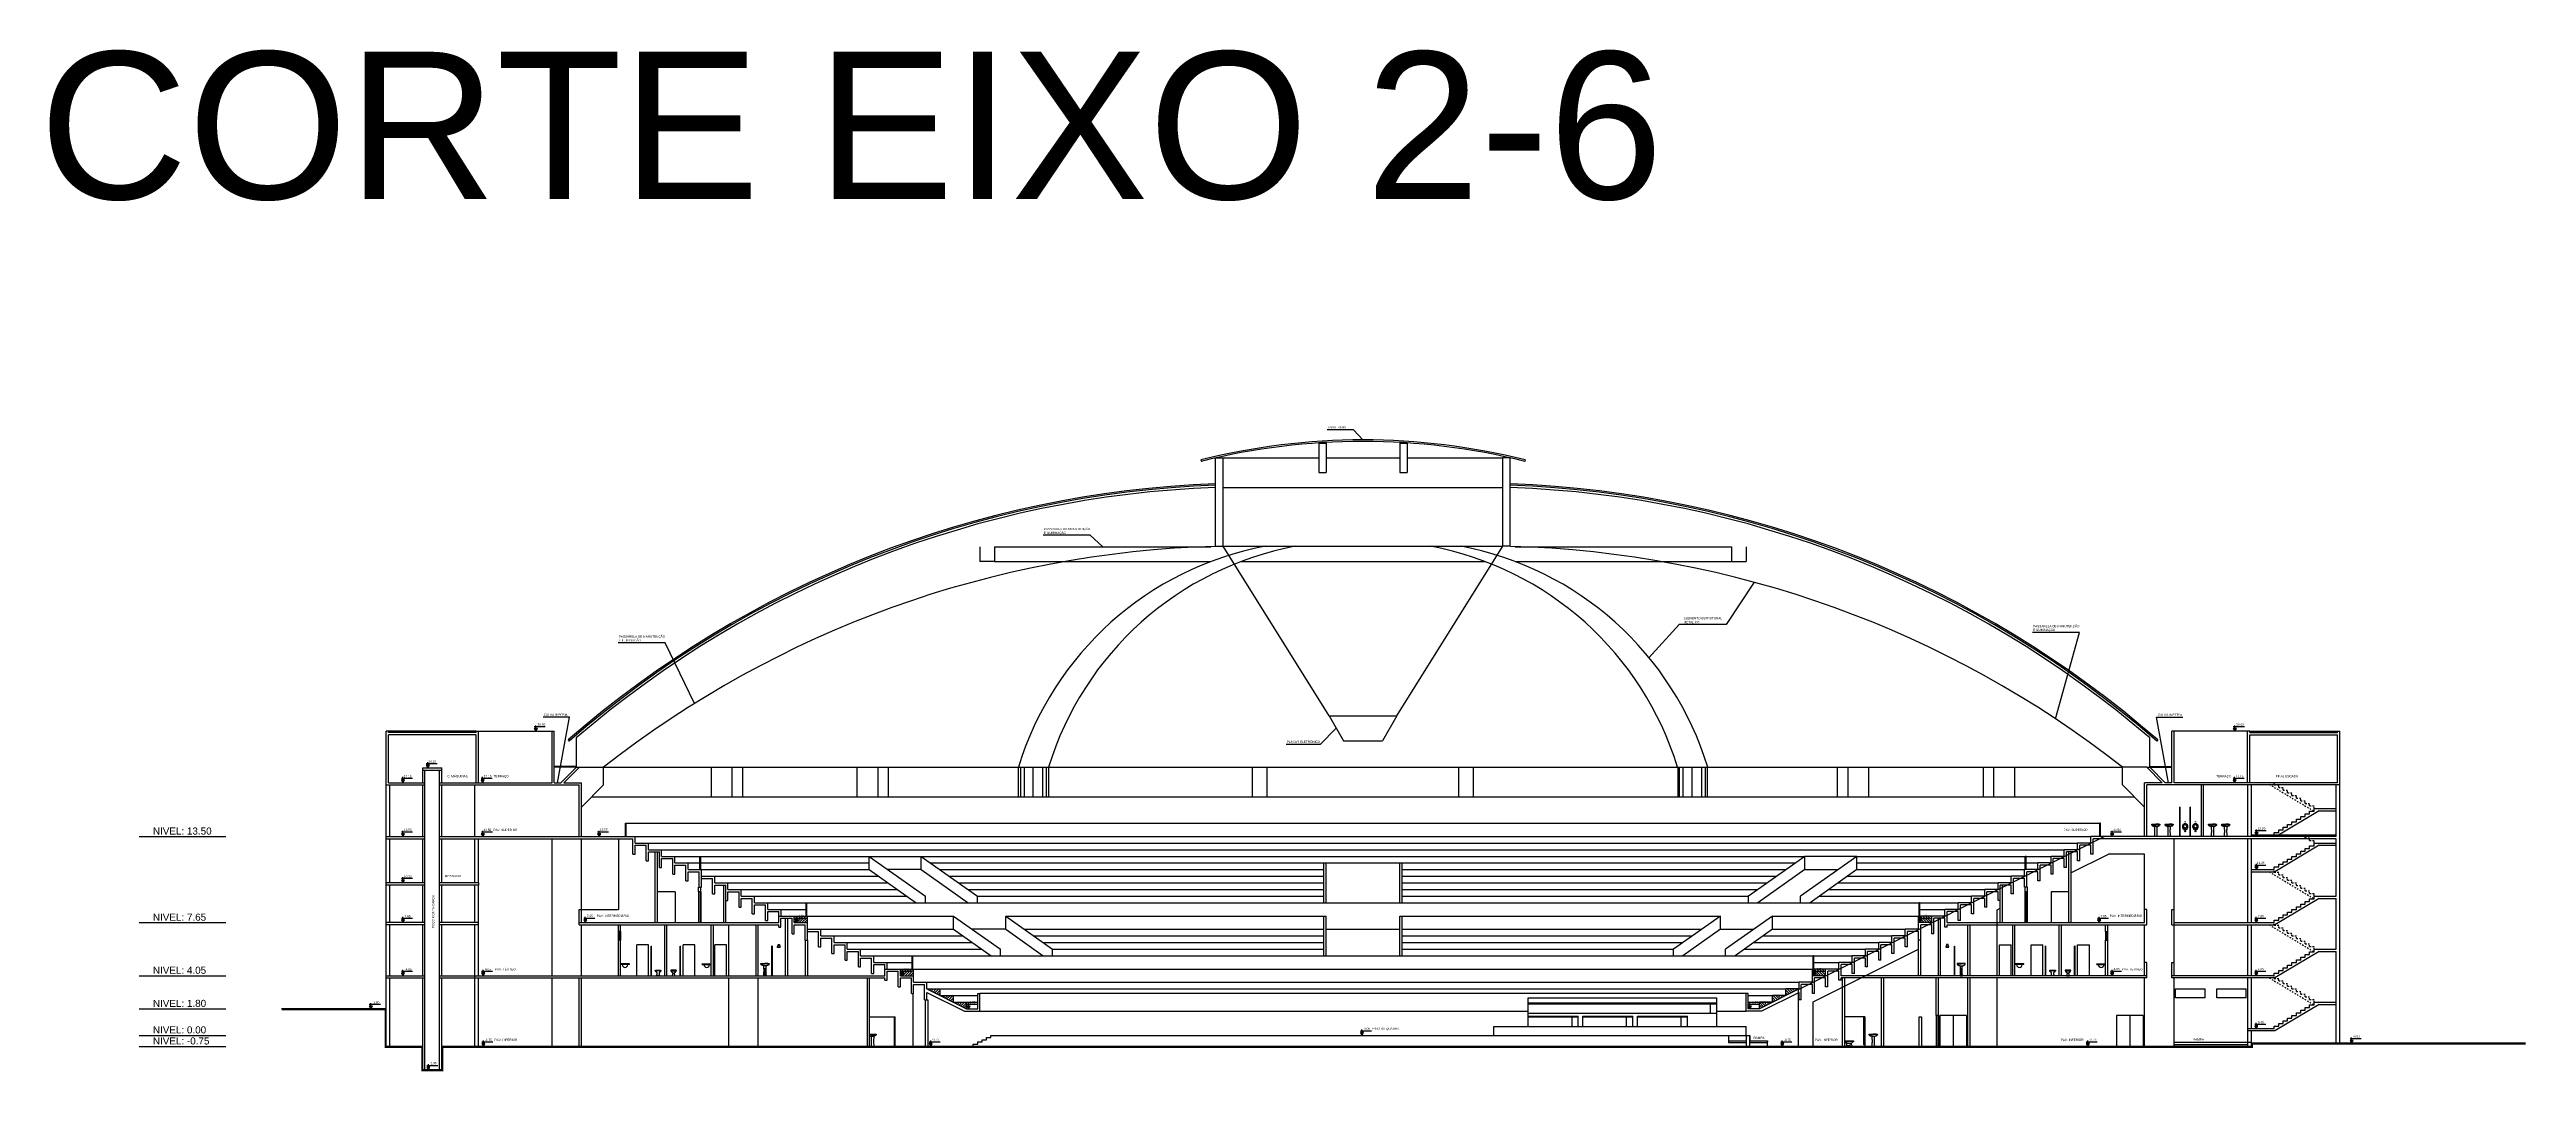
# Model space of a CAD drawing. Extents: x -748 to 161, y 105 to 425.
# Drawn here: x -359.4 to -191.3, y 228.2 to 297.6 of the extents above; entities that cross this region are included whole.
import ezdxf

# ---------------------------------------------------------------- set-up
doc = ezdxf.new("R2010")
doc.units = 0
doc.header["$LTSCALE"] = 2
doc.header["$MEASUREMENT"] = 0
doc.linetypes.add('DOT', pattern=[0.25, 0, -0.25])
doc.layers.get('0').update_dxf_attribs({"linetype": 'CONTINUOUS'})
for name, color, linetype in [('01', 1, 'CONTINUOUS'), ('02', 2, 'CONTINUOUS'), ('03', 3, 'CONTINUOUS'), ('04', 4, 'CONTINUOUS'), ('06', 6, 'CONTINUOUS'), ('HACHURAS-ARY', 9, 'CONTINUOUS'), ('MOBILIÁRIO-ARY', 7, 'CONTINUOUS'), ('NOVOSNIVEIS', 30, 'CONTINUOUS'), ('PAREDE-ALTA-ARY', 1, 'CONTINUOUS'), ('PAREDE-BAIXA-ARY', 2, 'CONTINUOUS'), ('PUXA-CORTE', 153, 'CONTINUOUS'), ('TEXTO--0-20', 25, 'CONTINUOUS')]:
    doc.layers.add(name, color=color, linetype=linetype)
doc.styles.add('ARIAL', font='arial.ttf', dxfattribs={"height": 0.5})
doc.styles.add('REGUA60', font='arial.ttf')
pattern_1 = [(45, (-351.97184, 0), (-0.08838835, 0.08838835), [])]
pattern_2 = [(135, (-188.50325, 0), (0.08838835, 0.08838835), [])]

# ---------------------------------------------------------------- blocks, each defined once
blk = doc.blocks.new('VASO-VIS')
blk.add_lwpolyline([(-0.05, 0), (-0.05, 0), (-0.06, 0), (-0.06, 0), (-0.07, 0), (-0.07, 0), (-0.08, 0), (-0.08, 0), (-0.09, 0), (-0.09, 0), (-0.09, 0), (-0.09, 0), (-0.09, 0), (-0.09, 0), (-0.09, 0), (-0.09, 0), (-0.09, 0), (-0.1, 0), (-0.1, 0), (-0.1, 0), (-0.1, 0), (-0.1, 0), (-0.1, 0), (-0.1, 0), (-0.1, 0.01), (-0.1, 0.01), (-0.1, 0.01), (-0.1, 0.01), (-0.1, 0.01), (-0.1, 0.01), (-0.1, 0.01), (-0.1, 0.01), (-0.1, 0.01), (-0.1, 0.01), (-0.1, 0.01), (-0.1, 0.01), (-0.1, 0.01), (-0.1, 0.02), (-0.1, 0.02), (-0.09, 0.02), (-0.09, 0.02), (-0.09, 0.02), (-0.09, 0.02), (-0.09, 0.02), (-0.09, 0.02), (-0.09, 0.03), (-0.09, 0.03), (-0.09, 0.03), (-0.09, 0.03), (-0.09, 0.03), (-0.09, 0.03), (-0.09, 0.03), (-0.09, 0.04), (-0.09, 0.04), (-0.09, 0.04), (-0.09, 0.04), (-0.09, 0.04), (-0.09, 0.04), (-0.08, 0.04), (-0.08, 0.04), (-0.08, 0.05), (-0.08, 0.05), (-0.08, 0.05), (-0.08, 0.05), (-0.08, 0.05), (-0.08, 0.05), (-0.08, 0.05), (-0.08, 0.05), (-0.08, 0.06), (-0.08, 0.06), (-0.08, 0.06), (-0.08, 0.06), (-0.08, 0.06), (-0.08, 0.06), (-0.08, 0.06), (-0.08, 0.06), (-0.08, 0.06), (-0.08, 0.07), (-0.08, 0.07), (-0.08, 0.07), (-0.08, 0.07), (-0.08, 0.07), (-0.07, 0.07), (-0.07, 0.07), (-0.07, 0.07), (-0.07, 0.08), (-0.07, 0.08), (-0.07, 0.08), (-0.07, 0.08), (-0.07, 0.08), (-0.07, 0.08), (-0.07, 0.08), (-0.07, 0.09), (-0.07, 0.09), (-0.07, 0.09), (-0.07, 0.09), (-0.07, 0.09), (-0.07, 0.09), (-0.07, 0.09), (-0.07, 0.09), (-0.07, 0.1), (-0.07, 0.1), (-0.07, 0.1), (-0.07, 0.1), (-0.07, 0.1), (-0.07, 0.1), (-0.07, 0.1), (-0.07, 0.1), (-0.07, 0.1), (-0.07, 0.11), (-0.07, 0.11), (-0.07, 0.11), (-0.07, 0.11), (-0.07, 0.11), (-0.07, 0.11), (-0.07, 0.11), (-0.07, 0.12), (-0.07, 0.12), (-0.07, 0.12), (-0.07, 0.12), (-0.06, 0.12), (-0.06, 0.12), (-0.06, 0.12), (-0.06, 0.12), (-0.06, 0.12), (-0.06, 0.13), (-0.06, 0.13), (-0.06, 0.13), (-0.06, 0.13), (-0.06, 0.13), (-0.06, 0.13), (-0.06, 0.13), (-0.06, 0.14), (-0.06, 0.14), (-0.06, 0.14), (-0.06, 0.14), (-0.06, 0.14), (-0.06, 0.14), (-0.06, 0.14), (-0.06, 0.14), (-0.06, 0.14), (-0.06, 0.15), (-0.06, 0.15), (-0.06, 0.15), (-0.06, 0.15), (-0.06, 0.15), (-0.06, 0.15), (-0.06, 0.15), (-0.06, 0.15), (-0.06, 0.16), (-0.06, 0.16), (-0.06, 0.16), (-0.06, 0.16), (-0.06, 0.16), (-0.06, 0.16), (-0.06, 0.16), (-0.06, 0.17), (-0.06, 0.17), (-0.06, 0.17), (-0.06, 0.17), (-0.06, 0.17), (-0.06, 0.17), (-0.06, 0.17), (-0.06, 0.17), (-0.06, 0.17), (-0.06, 0.18), (-0.06, 0.18), (-0.06, 0.18), (-0.06, 0.18), (-0.06, 0.18), (-0.06, 0.18), (-0.06, 0.18), (-0.06, 0.18), (-0.06, 0.19), (-0.06, 0.19), (-0.06, 0.19), (-0.06, 0.19), (-0.06, 0.19), (-0.06, 0.19), (-0.06, 0.19), (-0.06, 0.2), (-0.06, 0.2), (-0.06, 0.2), (-0.07, 0.2), (-0.07, 0.2), (-0.07, 0.2), (-0.07, 0.2), (-0.07, 0.2), (-0.07, 0.2), (-0.07, 0.21), (-0.07, 0.21), (-0.07, 0.21), (-0.07, 0.21), (-0.07, 0.21), (-0.07, 0.21), (-0.07, 0.21), (-0.07, 0.21), (-0.07, 0.21), (-0.07, 0.21), (-0.07, 0.21), (-0.08, 0.22), (-0.08, 0.22), (-0.08, 0.22), (-0.08, 0.22), (-0.08, 0.22), (-0.08, 0.22), (-0.08, 0.22), (-0.08, 0.22), (-0.09, 0.22), (-0.09, 0.23), (-0.09, 0.23), (-0.09, 0.23), (-0.09, 0.23), (-0.1, 0.23), (-0.1, 0.23), (-0.1, 0.24), (-0.11, 0.24), (-0.11, 0.24), (-0.11, 0.25), (-0.12, 0.25), (-0.12, 0.25), (-0.13, 0.26), (-0.14, 0.26), (-0.14, 0.27), (-0.15, 0.27), (-0.15, 0.28), (-0.16, 0.29), (-0.16, 0.29), (-0.17, 0.3), (-0.17, 0.3), (-0.17, 0.31), (-0.18, 0.31), (-0.18, 0.32), (-0.18, 0.32), (-0.18, 0.32), (-0.19, 0.33), (-0.19, 0.33), (-0.19, 0.33), (-0.19, 0.33), (-0.19, 0.33), (-0.19, 0.33), (-0.19, 0.33), (-0.19, 0.33), (-0.19, 0.33), (-0.19, 0.34), (-0.19, 0.34), (-0.19, 0.34), (-0.19, 0.34), (-0.19, 0.34), (-0.19, 0.34), (-0.19, 0.34), (-0.19, 0.34), (-0.19, 0.35), (-0.19, 0.35), (-0.19, 0.35), (-0.19, 0.35), (-0.19, 0.36), (-0.19, 0.36), (-0.19, 0.36), (-0.19, 0.36), (-0.18, 0.36), (-0.18, 0.37), (-0.18, 0.37), (-0.18, 0.37), (-0.18, 0.37), (-0.18, 0.37), (-0.18, 0.37), (-0.18, 0.37), (-0.18, 0.37), (-0.18, 0.37), (-0.18, 0.38), (-0.18, 0.38), (-0.18, 0.38), (-0.18, 0.38), (-0.18, 0.38), (-0.18, 0.38), (-0.18, 0.38), (-0.18, 0.38), (-0.18, 0.38), (-0.18, 0.38), (-0.18, 0.38), (-0.18, 0.38), (-0.18, 0.38), (-0.18, 0.38), (-0.17, 0.38), (-0.17, 0.38), (-0.16, 0.38), (-0.16, 0.38), (-0.15, 0.38), (-0.13, 0.38), (-0.12, 0.38), (-0.1, 0.38), (-0.08, 0.38), (-0.06, 0.38), (-0.04, 0.38), (-0.02, 0.38), (0, 0.38), (0.02, 0.38), (0.04, 0.38), (0.06, 0.38), (0.08, 0.38), (0.1, 0.38), (0.12, 0.38), (0.13, 0.38), (0.15, 0.38), (0.16, 0.38), (0.16, 0.38), (0.17, 0.38), (0.17, 0.38), (0.18, 0.38), (0.18, 0.38), (0.18, 0.38), (0.18, 0.38), (0.18, 0.38), (0.18, 0.38), (0.18, 0.38), (0.18, 0.38), (0.18, 0.38), (0.18, 0.38), (0.18, 0.38), (0.18, 0.38), (0.18, 0.38), (0.18, 0.38), (0.18, 0.37), (0.18, 0.37), (0.19, 0.37), (0.19, 0.37), (0.19, 0.37), (0.19, 0.37), (0.19, 0.37), (0.19, 0.37), (0.19, 0.36), (0.19, 0.36), (0.19, 0.36), (0.19, 0.36), (0.19, 0.36), (0.19, 0.35), (0.19, 0.35), (0.19, 0.35), (0.19, 0.35), (0.19, 0.35), (0.19, 0.34), (0.19, 0.34), (0.19, 0.34), (0.19, 0.34), (0.19, 0.34), (0.19, 0.34), (0.19, 0.34), (0.19, 0.34), (0.19, 0.34), (0.19, 0.33), (0.19, 0.33), (0.19, 0.33), (0.19, 0.33), (0.19, 0.33), (0.19, 0.33), (0.19, 0.33), (0.19, 0.33), (0.19, 0.32), (0.18, 0.32), (0.18, 0.32), (0.18, 0.31), (0.18, 0.31), (0.17, 0.3), (0.17, 0.3), (0.16, 0.29), (0.16, 0.29), (0.15, 0.28), (0.15, 0.27), (0.14, 0.27), (0.14, 0.26), (0.13, 0.26), (0.13, 0.25), (0.12, 0.25), (0.12, 0.25), (0.11, 0.24), (0.11, 0.24), (0.1, 0.24), (0.1, 0.23), (0.1, 0.23), (0.09, 0.23), (0.09, 0.23), (0.09, 0.23), (0.09, 0.23), (0.09, 0.22), (0.08, 0.22), (0.08, 0.22), (0.08, 0.22), (0.08, 0.22), (0.08, 0.22), (0.08, 0.22), (0.08, 0.22), (0.08, 0.22), (0.08, 0.21), (0.07, 0.21), (0.07, 0.21), (0.07, 0.21), (0.07, 0.21), (0.07, 0.21), (0.07, 0.21), (0.07, 0.21), (0.07, 0.21), (0.07, 0.21), (0.07, 0.21), (0.07, 0.2), (0.07, 0.2), (0.07, 0.2), (0.07, 0.2), (0.07, 0.2), (0.07, 0.2), (0.07, 0.2), (0.07, 0.2), (0.07, 0.2), (0.06, 0.19), (0.06, 0.19), (0.06, 0.19), (0.06, 0.19), (0.06, 0.19), (0.06, 0.19), (0.06, 0.19), (0.06, 0.18), (0.06, 0.18), (0.06, 0.18), (0.06, 0.18), (0.06, 0.18), (0.06, 0.18), (0.06, 0.18), (0.06, 0.18), (0.06, 0.17), (0.06, 0.17), (0.06, 0.17), (0.06, 0.17), (0.06, 0.17), (0.06, 0.17), (0.06, 0.17), (0.06, 0.17), (0.06, 0.17), (0.06, 0.16), (0.06, 0.16), (0.06, 0.16), (0.06, 0.16), (0.06, 0.16), (0.06, 0.16), (0.06, 0.16), (0.06, 0.15), (0.06, 0.15), (0.06, 0.15), (0.06, 0.15), (0.06, 0.15), (0.06, 0.15), (0.06, 0.15), (0.06, 0.15), (0.06, 0.14), (0.06, 0.14), (0.06, 0.14), (0.06, 0.14), (0.06, 0.14), (0.06, 0.14), (0.06, 0.14), (0.06, 0.14), (0.06, 0.14), (0.06, 0.13), (0.06, 0.13), (0.06, 0.13), (0.06, 0.13), (0.06, 0.13), (0.06, 0.13), (0.07, 0.13), (0.07, 0.12), (0.07, 0.12), (0.07, 0.12), (0.07, 0.12), (0.07, 0.12), (0.07, 0.12), (0.07, 0.12), (0.07, 0.12), (0.07, 0.12), (0.07, 0.11), (0.07, 0.11), (0.07, 0.11), (0.07, 0.11), (0.07, 0.11), (0.07, 0.11), (0.07, 0.11), (0.07, 0.1), (0.07, 0.1), (0.07, 0.1), (0.07, 0.1), (0.07, 0.1), (0.07, 0.1), (0.07, 0.1), (0.07, 0.1), (0.07, 0.1), (0.07, 0.09), (0.07, 0.09), (0.07, 0.09), (0.07, 0.09), (0.07, 0.09), (0.07, 0.09), (0.07, 0.09), (0.07, 0.09), (0.07, 0.08), (0.07, 0.08), (0.07, 0.08), (0.07, 0.08), (0.07, 0.08), (0.07, 0.08), (0.07, 0.08), (0.08, 0.07), (0.08, 0.07), (0.08, 0.07), (0.08, 0.07), (0.08, 0.07), (0.08, 0.07), (0.08, 0.07), (0.08, 0.07), (0.08, 0.06), (0.08, 0.06), (0.08, 0.06), (0.08, 0.06), (0.08, 0.06), (0.08, 0.06), (0.08, 0.06), (0.08, 0.06), (0.08, 0.06), (0.08, 0.05), (0.08, 0.05), (0.08, 0.05), (0.08, 0.05), (0.08, 0.05), (0.08, 0.05), (0.08, 0.05), (0.08, 0.05), (0.09, 0.04), (0.09, 0.04), (0.09, 0.04), (0.09, 0.04), (0.09, 0.04), (0.09, 0.04), (0.09, 0.04), (0.09, 0.04), (0.09, 0.03), (0.09, 0.03), (0.09, 0.03), (0.09, 0.03), (0.09, 0.03), (0.09, 0.03), (0.09, 0.03), (0.09, 0.02), (0.09, 0.02), (0.09, 0.02), (0.09, 0.02), (0.1, 0.02), (0.1, 0.02), (0.1, 0.02), (0.1, 0.02), (0.1, 0.01), (0.1, 0.01), (0.1, 0.01), (0.1, 0.01), (0.1, 0.01), (0.1, 0.01), (0.1, 0.01), (0.1, 0.01), (0.1, 0.01), (0.1, 0.01), (0.1, 0.01), (0.1, 0.01), (0.1, 0.01), (0.1, 0), (0.1, 0), (0.1, 0), (0.1, 0), (0.1, 0), (0.1, 0), (0.1, 0), (0.1, 0), (0.09, 0), (0.09, 0), (0.09, 0), (0.09, 0), (0.09, 0), (0.09, 0), (0.09, 0), (0.08, 0), (0.08, 0), (0.07, 0), (0.07, 0), (0.07, 0), (0.06, 0), (0.06, 0), (0.05, 0), (0.04, 0), (0.04, 0), (0.03, 0), (0.03, 0), (0.02, 0), (0.02, 0), (0.01, 0), (0.01, 0), (0, 0), (-0.01, 0), (-0.01, 0), (-0.02, 0), (-0.02, 0), (-0.03, 0), (-0.03, 0), (-0.04, 0)], close=True)
at = {"color": 2}
blk.add_lwpolyline([(0.19, 0.33), (0, 0.33), (-0.19, 0.33)], dxfattribs=at)
blk = doc.blocks.new('LAVA-LAT')
blk.add_lwpolyline([(0.3, 0.68), (0.3, 0.68, -0.226835), (0.3, 0.68), (0.29, 0.68), (0.29, 0.65), (0.28, 0.62), (0.28, 0.58), (0.28, 0.53), (0.27, 0.5), (0.27, 0.46), (0.27, 0.4), (0.27, 0.36), (0.27, 0.3), (0.27, 0.2), (0.28, 0.1), (0.29, 0.01, -0.437793), (0.28, 0), (0.13, 0), (0.13, 0.64, -0.146198), (0.11, 0.66), (0.11, 0.69, 0.06915), (0.02, 0.68), (0.01, 0.68), (0, 0.68), (0, 0.83), (0.02, 0.83, -0.119175), (0.02, 0.83, 0.106105), (0.06, 0.82), (0.45, 0.82, -0.314645), (0.46, 0.81), (0.47, 0.79, -0.215564), (0.47, 0.79), (0.46, 0.78), (0.42, 0.75), (0.4, 0.74), (0.39, 0.73), (0.34, 0.7), (0.32, 0.69), (0.31, 0.68, 0.137424)], format="xyb", close=True)
at = {"color": 2}
for points in [[(0.16, 0.69, 0.135478), (0.12, 0.7), (0.01, 0.7), (0.01, 0.68, -0.414214), (0.01, 0.68)], [(0.12, 0.68), (0.12, 0.68, 0.414214), (0.14, 0.67, 0.414214)], [(0.29, 0.68), (0.2, 0.67), (0.13, 0.67, 0.414214), (0.13, 0.66), (0.13, 0.64)]]:
    blk.add_lwpolyline(points, format="xyb", dxfattribs=at)
blk.add_lwpolyline([(0.08, 0.79), (0.47, 0.79)], dxfattribs=at)
blk.add_arc((0.11, 0.64), 0.0457, 51.3095, 88.0442, dxfattribs=at)
blk = doc.blocks.new('CHUV-FRE')
for p, q in [((-0.05, 0.02), (0.05, 0.02)), ((-0.05, -0.03), (-0.05, 0.02)), ((0.05, 0.02), (0.05, -0.03)), ((-0.1, -0.16), (-0.05, -0.03)), ((0.1, -0.16), (-0.1, -0.16)), ((-0.1, -0.16), (-0.1, -0.16)), ((-0.05, -0.03), (0.05, -0.03)), ((0.05, -0.03), (0.1, -0.16)), ((0.1, -0.16), (0.1, -0.16))]:
    blk.add_line(p, q)
blk.add_arc((0, 0.3), 0.472, 257.7761, 282.2239)
blk = doc.blocks.new('LAVA-VIS')
at = {"color": 2}
blk.add_line((-0.2, 0.83), (0, 0.83), dxfattribs=at)
for points in [[(-0.09, 0.68, -0.012678), (-0.1, 0.68, -0.063987), (-0.1, 0.68, -0.005486), (-0.15, 0.69, -0.021251), (-0.17, 0.7, -0.014146), (-0.21, 0.71, -0.22714), (-0.28, 0.79, -0.197038), (-0.28, 0.8), (-0.27, 0.82, -0.322823), (-0.26, 0.83), (-0.2, 0.83), (-0.14, 0.83), (-0.1, 0.83), (-0.05, 0.83), (0, 0.83), (0.05, 0.83), (0.1, 0.83), (0.14, 0.83), (0.2, 0.83), (0.26, 0.83, -0.322823), (0.27, 0.82), (0.28, 0.8, -0.197038), (0.28, 0.79, -0.22714), (0.21, 0.71, -0.014146), (0.17, 0.7, -0.021251), (0.15, 0.69, -0.005486), (0.1, 0.68, -0.063987), (0.1, 0.68, -0.012678), (0.09, 0.68)], [(0.09, 0.68), (0.08, 0.64), (0.07, 0.61), (0.07, 0.58), (0.07, 0.53), (0.07, 0.5), (0.07, 0.49), (0.06, 0.43), (0.06, 0.4), (0.06, 0.35), (0.06, 0.3), (0.07, 0.25), (0.07, 0.21), (0.07, 0.16), (0.07, 0.1), (0.08, 0.05), (0.08, 0.01, -0.443716), (0.08, 0), (0, 0), (-0.08, 0, -0.443716), (-0.08, 0.01), (-0.08, 0.05), (-0.07, 0.1), (-0.07, 0.16), (-0.07, 0.21), (-0.07, 0.25), (-0.06, 0.3), (-0.06, 0.35), (-0.06, 0.4), (-0.06, 0.43), (-0.07, 0.49), (-0.07, 0.5), (-0.07, 0.53), (-0.07, 0.58), (-0.07, 0.61), (-0.08, 0.64), (-0.09, 0.68)]]:
    blk.add_lwpolyline(points, format="xyb")
for points in [[(-0.28, 0.8), (0, 0.8)], [(0.2, 0.83), (0, 0.83)], [(0.28, 0.8), (0, 0.8)]]:
    blk.add_lwpolyline(points, dxfattribs=at)
blk.add_lwpolyline([(0.09, 0.68, 0.003787), (0.07, 0.68, 0.008379), (0.04, 0.68, 0.006812), (0, 0.68, 0.006812), (-0.04, 0.68, 0.008379), (-0.07, 0.68, 0.003787), (-0.09, 0.68, -0.012678)], format="xyb", dxfattribs=at)
blk = doc.blocks.new('VASO-LAT')
blk.add_lwpolyline([(0.45, 0.1, 0.075034), (0.49, 0.01, -0.594262), (0.49, 0), (0.11, 0, -0.442071), (0.11, 0), (0.13, 0.18, 0.266582), (0.12, 0.19, -0.245859), (0.1, 0.22), (0.1, 0.33, 0.414214), (0.09, 0.34), (0.03, 0.34, -0.414214), (0.03, 0.35), (0.03, 0.37, -0.414214), (0.04, 0.38), (0.58, 0.38, -0.396415), (0.58, 0.38), (0.58, 0.33, -0.261371), (0.58, 0.32, 0.007518), (0.52, 0.28, 0.025624), (0.47, 0.24, 0.074456), (0.45, 0.21, 0.136569), (0.44, 0.16, 0.059478)], format="xyb", close=True)
at = {"color": 2}
for points in [[(0.26, 0.34, 0.253201), (0.26, 0.34), (0.03, 0.34, -0.414214)], [(0.13, 0.18), (0.13, 0.22, 0.265993), (0.13, 0.24, -0.08247), (0.13, 0.25), (0.13, 0.33, 0.421694), (0.12, 0.34), (0.09, 0.34, -0.414214)], [(0.13, 0.24, 0.086646), (0.2, 0.22, 0.049995), (0.4, 0.22, 0.005291), (0.45, 0.22)], [(0.58, 0.33), (0.29, 0.33, 0.085431), (0.24, 0.32)]]:
    blk.add_lwpolyline(points, format="xyb", dxfattribs=at)
blk.add_lwpolyline([(0.15, 0.03, -0.141586), (0.13, 0.04, -0.412695), (0.13, 0.04, -0.184237), (0.14, 0.04), (0.31, 0.04, 0.335719), (0.34, 0.06), (0.35, 0.09), (0.37, 0.14, -0.061831), (0.35, 0.06, -0.314896), (0.31, 0.03)], format="xyb", close=True, dxfattribs=at)

msp = doc.modelspace()

# ---------------------------------------------------------------- hatches: boundary and pattern name
at = {"layer": '02', "ltscale": 0.5}
h = msp.add_hatch(dxfattribs=at)
h.set_pattern_fill('ANSI31', color=256, style=0)
h.set_pattern_definition(pattern_1)
h.paths.add_polyline_path([(-300.78, 234.68), (-300.74, 234.68), (-300.74, 235.13), (-300.78, 235.13)])
h.paths.add_polyline_path([(-300.78, 235.13), (-301.64, 235.13), (-301.64, 234.68), (-300.78, 234.68)])
h.paths.add_polyline_path([(-301.58, 234.74), (-301.11, 234.74), (-301.11, 234.97), (-301.58, 234.97)], flags=24)
h = msp.add_hatch(dxfattribs=at)
h.set_pattern_fill('ANSI31', color=256, style=0)
h.set_pattern_definition(pattern_1)
h.paths.add_polyline_path([(-298.94, 233.33), (-298.94, 233.78), (-299.78, 233.78), (-299.78, 233.75)])
h.paths.add_polyline_path([(-298.04, 232.88), (-298.04, 233.33), (-298.94, 233.33)])
h.paths.add_polyline_path([(-297.14, 232.43), (-297.14, 232.88), (-298.04, 232.88)])
h = msp.add_hatch(dxfattribs=at)
h.set_pattern_fill('ANSI31', color=256, style=0)
h.set_pattern_definition(pattern_2)
h.paths.add_polyline_path([(-241.54, 233.33), (-241.54, 233.78), (-240.69, 233.78), (-240.69, 233.75)])
h.paths.add_polyline_path([(-242.44, 232.88), (-242.44, 233.33), (-241.54, 233.33)])
h.paths.add_polyline_path([(-243.34, 232.43), (-243.34, 232.88), (-242.44, 232.88)])
h = msp.add_hatch(dxfattribs=at)
h.set_pattern_fill('ANSI31', color=256, style=0)
h.set_pattern_definition(pattern_2)
h.paths.add_polyline_path([(-239.74, 235.13), (-239.69, 235.13), (-239.69, 234.68), (-239.74, 234.68)])
h.paths.add_polyline_path([(-239.69, 235.13), (-238.84, 235.13), (-238.84, 234.68), (-239.69, 234.68)])
h.paths.add_polyline_path([(-238.9, 234.74), (-239.37, 234.74), (-239.37, 234.97), (-238.9, 234.97)], flags=24)
at = {"layer": 'HACHURAS-ARY', "ltscale": 0.5}
h = msp.add_hatch(dxfattribs=at)
h.set_pattern_fill('ANSI31', color=256, style=0)
h.set_pattern_definition(pattern_1)
h.paths.add_polyline_path([(-308.84, 238.73), (-308.84, 238.28), (-307.94, 238.28), (-307.94, 238.73)])
h.paths.add_polyline_path([(-308.78, 238.34), (-308.31, 238.34), (-308.31, 238.57), (-308.78, 238.57)], flags=24)
h = msp.add_hatch(dxfattribs=at)
h.set_pattern_fill('ANSI31', color=256, style=0)
h.set_pattern_definition(pattern_2)
h.paths.add_polyline_path([(-231.64, 238.73), (-231.64, 238.28), (-232.54, 238.28), (-232.54, 238.73)])
h.paths.add_polyline_path([(-231.7, 238.34), (-232.17, 238.34), (-232.17, 238.57), (-231.7, 238.57)], flags=24)

# ---------------------------------------------------------------- linework, layer by layer
at = {"ltscale": 0.5}
for p, q in [((-273.24, 270.83), (-272.74, 270.83)), ((-273.24, 270.83), (-273.24, 268.83)), ((-272.74, 270.83), (-272.74, 268.83)), ((-267.74, 270.83), (-267.24, 270.83)), ((-267.74, 270.83), (-267.74, 268.83)), ((-267.24, 270.83), (-267.24, 268.83)), ((-281.24, 269.69), (-281.21, 269.59)), ((-279.74, 269.83), (-273.24, 269.83)), ((-272.74, 269.83), (-267.74, 269.83)), ((-267.24, 269.83), (-260.74, 269.83)), ((-259.24, 269.69), (-259.26, 269.59)), ((-279.74, 267.83), (-260.74, 267.83)), ((-273.24, 268.83), (-272.74, 268.83)), ((-267.74, 268.83), (-267.24, 268.83)), ((-279.74, 263.83), (-260.74, 263.83)), ((-324.18, 250.69), (-324.11, 250.61)), ((-216.3, 250.69), (-216.37, 250.61)), ((-353.29, 244.13), (-347.42, 244.13)), ((-320.24, 245.03), (-220.24, 245.03)), ((-353.29, 238.28), (-347.42, 238.28)), ((-353.29, 234.68), (-347.42, 234.68)), ((-353.29, 232.43), (-347.42, 232.43)), ((-259.03, 233.18), (-246.23, 233.18)), ((-259.03, 231.93), (-259.03, 233.18)), ((-259.03, 232.83), (-246.66, 232.83)), ((-259.03, 232.78), (-246.66, 232.78)), ((-259.03, 232.13), (-246.23, 232.13)), ((-246.66, 232.13), (-246.66, 232.83)), ((-246.66, 232.83), (-246.23, 232.83)), ((-246.66, 232.78), (-246.23, 232.78)), ((-246.23, 231.23), (-246.23, 233.18)), ((-246.23, 232.13), (-246.23, 232.83)), ((-353.29, 230.63), (-347.42, 230.63)), ((-261.35, 230.63), (-261.35, 231.23)), ((-261.35, 231.23), (-244.24, 231.23)), ((-259.03, 231.93), (-255.64, 231.93)), ((-259.03, 231.23), (-259.03, 231.93)), ((-259.03, 231.88), (-255.64, 231.88)), ((-259.03, 231.23), (-259.03, 231.23)), ((-256.05, 231.23), (-256.05, 231.93)), ((-255.64, 231.23), (-255.64, 231.93)), ((-255.32, 231.23), (-255.32, 231.93)), ((-255.32, 231.93), (-251.92, 231.93)), ((-255.32, 231.88), (-251.92, 231.88)), ((-252.35, 231.23), (-252.35, 231.93)), ((-251.92, 231.23), (-251.92, 231.93)), ((-251.61, 231.93), (-248.21, 231.93)), ((-251.61, 231.23), (-251.61, 231.93)), ((-251.61, 231.88), (-248.21, 231.88)), ((-248.64, 231.23), (-248.64, 231.93)), ((-248.21, 231.23), (-248.21, 231.93)), ((-244.24, 230.63), (-244.24, 231.23)), ((-353.29, 229.88), (-347.42, 229.88))]:
    msp.add_line(p, q, dxfattribs=at)
for p, q in [((-323.63, 248.83), (-323.63, 250.83)), ((-216.84, 248.83), (-216.84, 250.83))]:
    msp.add_line(p, q)
at = {"linetype": 'DOT', "ltscale": 0.1}
for p, q in [((-208.73, 247.67), (-205.69, 245.84)), ((-208.39, 247.64), (-208.39, 247.78)), ((-208.39, 247.64), (-208.09, 247.64)), ((-208.09, 247.46), (-208.09, 247.64)), ((-208.09, 247.46), (-207.79, 247.46)), ((-207.79, 247.28), (-207.79, 247.46)), ((-207.79, 247.28), (-207.49, 247.28)), ((-207.49, 247.1), (-207.49, 247.28)), ((-207.49, 247.1), (-207.19, 247.1)), ((-207.19, 246.92), (-207.19, 247.1)), ((-207.19, 246.92), (-206.89, 246.92)), ((-206.89, 246.74), (-206.89, 246.92)), ((-206.89, 246.74), (-206.59, 246.74)), ((-206.59, 246.56), (-206.59, 246.74)), ((-206.59, 246.56), (-206.29, 246.56)), ((-206.29, 246.38), (-206.29, 246.56)), ((-206.29, 246.38), (-205.99, 246.38)), ((-205.99, 246.2), (-205.99, 246.38)), ((-205.99, 246.2), (-205.69, 246.2)), ((-205.69, 246.02), (-205.69, 246.2)), ((-206.29, 244.04), (-206.29, 244.22)), ((-206.29, 244.04), (-205.99, 244.04)), ((-205.99, 243.86), (-205.99, 244.04)), ((-205.99, 243.86), (-205.69, 243.86)), ((-205.69, 243.68), (-205.69, 243.86)), ((-208.73, 241.73), (-205.69, 239.9)), ((-208.39, 241.7), (-208.39, 241.88)), ((-208.39, 241.7), (-208.09, 241.7)), ((-208.09, 241.52), (-208.09, 241.7)), ((-208.09, 241.52), (-207.79, 241.52)), ((-207.79, 241.34), (-207.79, 241.52)), ((-207.79, 241.34), (-207.49, 241.34)), ((-207.49, 241.16), (-207.49, 241.34)), ((-207.49, 241.16), (-207.19, 241.16)), ((-207.19, 240.98), (-207.19, 241.16)), ((-207.19, 240.98), (-206.89, 240.98)), ((-206.89, 240.8), (-206.89, 240.98)), ((-206.89, 240.8), (-206.59, 240.8)), ((-206.59, 240.62), (-206.59, 240.8)), ((-206.59, 240.62), (-206.29, 240.62)), ((-206.29, 240.44), (-206.29, 240.62)), ((-206.29, 240.44), (-205.99, 240.44)), ((-205.99, 240.26), (-205.99, 240.44)), ((-205.99, 240.26), (-205.69, 240.26)), ((-205.69, 240.08), (-205.69, 240.26)), ((-208.73, 238.13), (-205.69, 236.3)), ((-208.39, 238.1), (-208.39, 238.28)), ((-208.39, 238.1), (-208.09, 238.1)), ((-208.09, 237.92), (-208.09, 238.1)), ((-208.09, 237.92), (-207.79, 237.92)), ((-207.79, 237.74), (-207.79, 237.92)), ((-207.79, 237.74), (-207.49, 237.74)), ((-207.49, 237.56), (-207.49, 237.74)), ((-207.49, 237.56), (-207.19, 237.56)), ((-207.19, 237.38), (-207.19, 237.56)), ((-207.19, 237.38), (-206.89, 237.38)), ((-206.89, 237.2), (-206.89, 237.38)), ((-206.89, 237.2), (-206.59, 237.2)), ((-206.59, 237.02), (-206.59, 237.2)), ((-206.59, 237.02), (-206.29, 237.02)), ((-206.29, 236.84), (-206.29, 237.02)), ((-206.29, 236.84), (-205.99, 236.84)), ((-205.99, 236.66), (-205.99, 236.84)), ((-205.99, 236.66), (-205.69, 236.66)), ((-205.69, 236.48), (-205.69, 236.66)), ((-208.73, 234.53), (-205.69, 232.7)), ((-208.39, 234.5), (-208.39, 234.68)), ((-208.39, 234.5), (-208.09, 234.5)), ((-208.09, 234.32), (-208.09, 234.5)), ((-208.09, 234.32), (-207.79, 234.32)), ((-207.79, 234.14), (-207.79, 234.32)), ((-207.79, 234.14), (-207.49, 234.14)), ((-207.49, 233.96), (-207.49, 234.14)), ((-207.49, 233.96), (-207.19, 233.96)), ((-207.19, 233.78), (-207.19, 233.96)), ((-207.19, 233.78), (-206.89, 233.78)), ((-206.89, 233.6), (-206.89, 233.78)), ((-206.89, 233.6), (-206.59, 233.6)), ((-206.59, 233.42), (-206.59, 233.6)), ((-206.59, 233.42), (-206.29, 233.42)), ((-206.29, 233.24), (-206.29, 233.42)), ((-206.29, 233.24), (-205.99, 233.24)), ((-205.99, 233.06), (-205.99, 233.24)), ((-205.99, 233.06), (-205.69, 233.06)), ((-205.69, 232.88), (-205.69, 233.06))]:
    msp.add_line(p, q, dxfattribs=at)
at = {"ltscale": 0.5}
for centre, radius, start, end in [((-270.24, 225.86), 45.19, 75.9126, 104.0874), ((-270.24, 225.86), 45.09, 75.9126, 104.0874), ((-277.66, 197.35), 70.77, 92.0919, 131.0922), ((-277.66, 197.35), 70.67, 92.0919, 131.0922), ((-277.66, 197.35), 70.52, 92.0964, 130.6874), ((-262.82, 197.35), 70.67, 48.9078, 87.9081), ((-262.82, 197.35), 70.52, 49.3126, 87.9036), ((-262.82, 197.35), 70.77, 48.9078, 87.9081), ((-278.33, 193.52), 70.33, 91.5502, 128.1527), ((-262.14, 193.52), 70.33, 51.8473, 88.4498)]:
    msp.add_arc(centre, radius, start, end, dxfattribs=at)
at = {"layer": '01', "ltscale": 0.5}
for p, q in [((-280.24, 263.83), (-280.24, 269.83)), ((-280.24, 269.83), (-279.74, 269.83)), ((-279.74, 263.83), (-279.74, 269.83)), ((-260.74, 263.83), (-260.74, 269.83)), ((-260.24, 269.83), (-260.74, 269.83)), ((-260.24, 263.83), (-260.24, 269.83)), ((-280.24, 263.83), (-279.74, 263.83)), ((-260.24, 263.83), (-260.74, 263.83)), ((-204.19, 244.22), (-209.94, 244.22)), ((-303.75, 242.78), (-299.94, 240.08)), ((-303.75, 242.78), (-300.22, 242.78)), ((-303.75, 241.88), (-303.75, 242.78)), ((-300.22, 242.78), (-296.4, 240.08)), ((-300.22, 241.88), (-300.22, 242.78)), ((-272.89, 239.63), (-272.89, 242.33)), ((-272.89, 242.33), (-267.59, 242.33)), ((-272.74, 239.63), (-272.74, 242.33)), ((-267.74, 239.63), (-267.74, 242.33)), ((-267.59, 239.63), (-267.59, 242.33)), ((-240.26, 242.78), (-244.07, 240.08)), ((-236.72, 242.78), (-240.54, 240.08)), ((-236.72, 242.78), (-240.26, 242.78)), ((-240.26, 241.88), (-240.26, 242.78)), ((-236.72, 241.88), (-236.72, 242.78)), ((-303.75, 241.88), (-300.57, 239.63)), ((-300.22, 241.88), (-302.48, 241.88)), ((-300.22, 241.88), (-297.04, 239.63)), ((-240.26, 241.88), (-243.44, 239.63)), ((-240.26, 241.88), (-237.99, 241.88)), ((-236.72, 241.88), (-239.9, 239.63)), ((-308.84, 238.73), (-307.94, 238.73)), ((-307.99, 239.63), (-232.49, 239.63)), ((-307.94, 238.73), (-298.03, 238.73)), ((-307.94, 238.28), (-307.94, 238.73)), ((-299.94, 239.63), (-299.94, 240.08)), ((-298.03, 237.83), (-298.03, 238.73)), ((-298.03, 238.73), (-294.84, 236.48)), ((-296.4, 239.63), (-296.4, 240.08)), ((-294.49, 237.83), (-294.49, 238.73)), ((-294.49, 238.73), (-291.31, 236.48)), ((-294.49, 238.73), (-272.74, 238.73)), ((-272.89, 236.03), (-272.89, 238.73)), ((-272.74, 236.03), (-272.74, 238.73)), ((-267.74, 236.03), (-267.74, 238.73)), ((-267.74, 238.73), (-245.98, 238.73)), ((-267.59, 236.03), (-267.59, 238.73)), ((-245.98, 238.73), (-249.17, 236.48)), ((-245.98, 237.83), (-245.98, 238.73)), ((-242.45, 238.73), (-245.63, 236.48)), ((-244.07, 239.63), (-244.07, 240.08)), ((-242.45, 237.83), (-242.45, 238.73)), ((-242.45, 238.73), (-232.54, 238.73)), ((-240.54, 239.63), (-240.54, 240.08)), ((-231.64, 238.73), (-232.54, 238.73)), ((-232.54, 238.28), (-232.54, 238.73)), ((-298.03, 237.83), (-295.48, 236.03)), ((-294.49, 237.83), (-296.75, 237.83)), ((-294.49, 237.83), (-291.95, 236.03)), ((-272.74, 237.83), (-267.74, 237.83)), ((-245.98, 237.83), (-248.53, 236.03)), ((-245.98, 237.83), (-243.72, 237.83)), ((-242.45, 237.83), (-244.99, 236.03)), ((-300.79, 236.03), (-239.69, 236.03)), ((-294.84, 236.03), (-294.84, 236.48)), ((-291.31, 236.03), (-291.31, 236.48)), ((-249.17, 236.03), (-249.17, 236.48)), ((-245.63, 236.03), (-245.63, 236.48)), ((-301.64, 235.13), (-300.74, 235.13)), ((-300.74, 235.13), (-239.74, 235.13)), ((-300.74, 234.68), (-300.74, 235.13)), ((-238.84, 235.13), (-239.74, 235.13)), ((-239.74, 234.68), (-239.74, 235.13))]:
    msp.add_line(p, q, dxfattribs=at)
at = {"layer": '02', "ltscale": 0.5}
for p, q in [((-330.42, 251.28), (-336.38, 251.28)), ((-330.27, 251.28), (-325.28, 251.28)), ((-210.2, 251.28), (-215.19, 251.28)), ((-210.05, 251.28), (-204.09, 251.28)), ((-323.63, 248.88), (-325.13, 248.88)), ((-325.03, 248.83), (-325.13, 248.83)), ((-325.08, 248.83), (-325.08, 248.88)), ((-325.03, 248.83), (-325.03, 248.88)), ((-323.63, 248.83), (-325.03, 248.83)), ((-324.98, 248.83), (-324.98, 248.88)), ((-324.93, 248.83), (-324.93, 248.88)), ((-324.88, 248.83), (-324.88, 248.88)), ((-324.83, 248.83), (-324.83, 248.88)), ((-324.78, 248.83), (-324.78, 248.88)), ((-324.73, 248.83), (-324.73, 248.88)), ((-324.68, 248.83), (-324.68, 248.88)), ((-324.63, 248.83), (-324.63, 248.88)), ((-324.58, 248.83), (-324.58, 248.88)), ((-324.53, 248.83), (-324.53, 248.88)), ((-324.48, 248.83), (-324.48, 248.88)), ((-324.43, 248.83), (-324.43, 248.88)), ((-324.38, 248.83), (-324.38, 248.88)), ((-324.33, 248.83), (-324.33, 248.88)), ((-324.28, 248.83), (-324.28, 248.88)), ((-324.23, 248.83), (-324.23, 248.88)), ((-324.18, 248.83), (-324.18, 248.88)), ((-324.13, 248.83), (-324.13, 248.88)), ((-324.08, 248.83), (-324.08, 248.88)), ((-324.03, 248.83), (-324.03, 248.88)), ((-323.98, 248.83), (-323.98, 248.88)), ((-323.93, 248.83), (-323.93, 248.88)), ((-323.88, 248.83), (-323.88, 248.88)), ((-323.83, 248.83), (-323.83, 248.88)), ((-323.78, 248.83), (-323.78, 248.88)), ((-323.73, 248.83), (-323.73, 248.88)), ((-323.68, 248.83), (-323.68, 248.88)), ((-321.78, 248.83), (-218.69, 248.83)), ((-314.46, 246.83), (-314.46, 248.83)), ((-313.05, 246.83), (-313.05, 248.83)), ((-312.34, 246.83), (-312.34, 248.83)), ((-304.57, 246.83), (-304.57, 248.83)), ((-303.15, 246.83), (-303.15, 248.83)), ((-302.44, 246.83), (-302.44, 248.83)), ((-293.62, 246.83), (-293.62, 248.83)), ((-293.47, 246.83), (-293.47, 248.83)), ((-293.22, 246.83), (-293.22, 248.83)), ((-292.62, 246.83), (-292.62, 248.83)), ((-291.97, 246.83), (-291.97, 248.83)), ((-291.72, 246.83), (-291.72, 248.83)), ((-291.57, 246.83), (-291.57, 248.83)), ((-277.74, 246.83), (-277.74, 248.83)), ((-276.74, 246.83), (-276.74, 248.83)), ((-263.74, 246.83), (-263.74, 248.83)), ((-262.74, 246.83), (-262.74, 248.83)), ((-248.85, 246.83), (-248.85, 248.83)), ((-248.75, 246.83), (-248.75, 248.83)), ((-248.5, 246.83), (-248.5, 248.83)), ((-247.9, 246.83), (-247.9, 248.83)), ((-247.25, 246.83), (-247.25, 248.83)), ((-247, 246.83), (-247, 248.83)), ((-246.85, 246.83), (-246.85, 248.83)), ((-238.03, 246.83), (-238.03, 248.83)), ((-237.32, 246.83), (-237.32, 248.83)), ((-235.91, 246.83), (-235.91, 248.83)), ((-228.13, 246.83), (-228.13, 248.83)), ((-227.42, 246.83), (-227.42, 248.83)), ((-226.01, 246.83), (-226.01, 248.83)), ((-218.69, 247.63), (-218.69, 248.83)), ((-217.05, 248.83), (-218.69, 248.83)), ((-216.86, 248.83), (-215.44, 248.83)), ((-216.84, 248.88), (-215.34, 248.88)), ((-216.79, 248.83), (-216.79, 248.88)), ((-216.74, 248.83), (-216.74, 248.88)), ((-216.69, 248.83), (-216.69, 248.88)), ((-216.64, 248.83), (-216.64, 248.88)), ((-216.59, 248.83), (-216.59, 248.88)), ((-216.54, 248.83), (-216.54, 248.88)), ((-216.49, 248.83), (-216.49, 248.88)), ((-216.44, 248.83), (-216.44, 248.88)), ((-216.39, 248.83), (-216.39, 248.88)), ((-216.34, 248.83), (-216.34, 248.88)), ((-216.29, 248.83), (-216.29, 248.88)), ((-216.24, 248.83), (-216.24, 248.88)), ((-216.19, 248.83), (-216.19, 248.88)), ((-216.14, 248.83), (-216.14, 248.88)), ((-216.09, 248.83), (-216.09, 248.88)), ((-216.04, 248.83), (-216.04, 248.88)), ((-215.99, 248.83), (-215.99, 248.88)), ((-215.94, 248.83), (-215.94, 248.88)), ((-215.89, 248.83), (-215.89, 248.88)), ((-215.84, 248.83), (-215.84, 248.88)), ((-215.79, 248.83), (-215.79, 248.88)), ((-215.74, 248.83), (-215.74, 248.88)), ((-215.69, 248.83), (-215.69, 248.88)), ((-215.64, 248.83), (-215.64, 248.88)), ((-215.59, 248.83), (-215.59, 248.88)), ((-215.54, 248.83), (-215.54, 248.88)), ((-215.49, 248.83), (-215.49, 248.88)), ((-215.44, 248.83), (-215.44, 248.88)), ((-215.44, 248.83), (-215.34, 248.83)), ((-215.39, 248.83), (-215.39, 248.88)), ((-330.53, 244.13), (-330.53, 247.63)), ((-217.19, 246.13), (-218.69, 247.63)), ((-322.58, 246.83), (-217.89, 246.83)), ((-214.8, 244.13), (-214.8, 246.13)), ((-214.78, 246.13), (-214.8, 246.13)), ((-214.78, 244.13), (-214.78, 246.13)), ((-214.1, 244.13), (-214.1, 246.13)), ((-214.08, 246.13), (-214.1, 246.13)), ((-214.08, 244.13), (-214.08, 246.13)), ((-325.28, 234.68), (-325.28, 243.98)), ((-323.28, 239.18), (-323.28, 243.98)), ((-320.78, 243.98), (-320.78, 239.18)), ((-319.64, 244.13), (-220.84, 244.13)), ((-215.19, 234.68), (-215.19, 243.98)), ((-214.5, 244.97), (-214.5, 244.98)), ((-214.49, 244.99), (-214.46, 245)), ((-214.44, 244.59), (-214.47, 244.59)), ((-214.41, 244.59), (-214.44, 244.59)), ((-214.4, 244.99), (-214.42, 245)), ((-214.38, 244.97), (-214.39, 244.98)), ((-213.8, 244.97), (-213.8, 244.98)), ((-213.79, 244.99), (-213.76, 245)), ((-213.74, 244.59), (-213.77, 244.59)), ((-213.71, 244.59), (-213.74, 244.59)), ((-213.7, 244.99), (-213.72, 245)), ((-213.68, 244.97), (-213.69, 244.98)), ((-318.74, 243.68), (-221.74, 243.68)), ((-317.84, 243.23), (-222.64, 243.23)), ((-316.94, 242.78), (-315.24, 242.78)), ((-316.04, 242.33), (-315.24, 242.33)), ((-315.19, 242.78), (-303.75, 242.78)), ((-315.19, 242.33), (-303.75, 242.33)), ((-300.22, 242.78), (-240.26, 242.78)), ((-299.58, 242.33), (-272.89, 242.33)), ((-267.59, 242.33), (-240.89, 242.33)), ((-236.72, 242.78), (-225.29, 242.78)), ((-236.72, 242.33), (-225.29, 242.33)), ((-225.24, 242.78), (-223.54, 242.78)), ((-225.24, 242.33), (-224.44, 242.33)), ((-222.19, 241.66), (-219.65, 242.93)), ((-217.19, 242.93), (-219.65, 242.93)), ((-217.19, 238.28), (-217.19, 242.93)), ((-315.14, 241.88), (-303.75, 241.88)), ((-314.24, 241.43), (-303.12, 241.43)), ((-313.34, 240.98), (-302.48, 240.98)), ((-312.44, 240.53), (-301.85, 240.53)), ((-298.95, 241.88), (-272.89, 241.88)), ((-298.31, 241.43), (-272.89, 241.43)), ((-297.67, 240.98), (-272.89, 240.98)), ((-297.04, 240.53), (-272.89, 240.53)), ((-267.59, 241.88), (-241.53, 241.88)), ((-267.59, 241.43), (-242.17, 241.43)), ((-267.59, 240.98), (-242.8, 240.98)), ((-267.59, 240.53), (-243.44, 240.53)), ((-238.63, 240.53), (-228.04, 240.53)), ((-237.99, 240.98), (-227.14, 240.98)), ((-237.36, 241.43), (-226.24, 241.43)), ((-236.72, 241.88), (-225.34, 241.88)), ((-323.28, 239.18), (-320.78, 239.18)), ((-316.93, 240.38), (-318.13, 240.38)), ((-316.93, 240.38), (-316.93, 238.28)), ((-315.33, 240.38), (-315.33, 238.28)), ((-315.23, 240.38), (-315.23, 238.28)), ((-315.18, 240.38), (-315.18, 238.28)), ((-311.54, 240.08), (-301.21, 240.08)), ((-310.64, 239.63), (-308.04, 239.63)), ((-309.74, 239.18), (-308.04, 239.18)), ((-296.4, 240.08), (-272.89, 240.08)), ((-267.59, 240.08), (-244.07, 240.08)), ((-239.27, 240.08), (-228.94, 240.08)), ((-232.44, 239.63), (-229.84, 239.63)), ((-232.44, 239.18), (-230.74, 239.18)), ((-227.19, 239.16), (-226.99, 239.26)), ((-227.19, 234.68), (-227.19, 239.16)), ((-225.29, 238.28), (-225.29, 240.38)), ((-225.24, 238.28), (-225.24, 240.38)), ((-225.14, 238.28), (-225.14, 240.38)), ((-222.34, 240.38), (-223.54, 240.38)), ((-223.54, 240.38), (-223.54, 238.28)), ((-323.28, 234.68), (-323.28, 238.13)), ((-320.78, 237.08), (-320.78, 237.68)), ((-320.73, 237.08), (-320.73, 237.68)), ((-320.68, 237.68), (-320.68, 237.08)), ((-320.63, 237.68), (-320.63, 237.08)), ((-313.28, 234.68), (-313.28, 238.13)), ((-307.04, 237.83), (-298.03, 237.83)), ((-306.14, 237.38), (-297.39, 237.38)), ((-293.22, 237.83), (-272.89, 237.83)), ((-292.58, 237.38), (-272.89, 237.38)), ((-267.59, 237.83), (-247.26, 237.83)), ((-267.59, 237.38), (-247.89, 237.38)), ((-243.08, 237.38), (-234.34, 237.38)), ((-242.45, 237.83), (-233.44, 237.83)), ((-219.84, 237.68), (-219.84, 237.08)), ((-219.79, 237.68), (-219.79, 237.08)), ((-219.74, 237.08), (-219.74, 237.68)), ((-219.69, 237.08), (-219.69, 237.68)), ((-217.19, 234.68), (-217.19, 238.13)), ((-320.03, 235.48), (-320.63, 235.48)), ((-320.03, 235.43), (-320.63, 235.43)), ((-320.03, 235.43), (-320.03, 235.48)), ((-318.73, 236.78), (-319.53, 236.78)), ((-319.53, 234.68), (-319.53, 236.78)), ((-318.73, 234.68), (-318.73, 236.78)), ((-318.56, 236.68), (-318.53, 236.68)), ((-318.56, 234.68), (-318.56, 236.68)), ((-318.53, 234.68), (-318.53, 236.68)), ((-316.58, 234.68), (-316.58, 236.68)), ((-316.58, 236.68), (-316.55, 236.68)), ((-316.55, 234.68), (-316.55, 236.68)), ((-315.58, 236.78), (-316.38, 236.78)), ((-316.38, 234.68), (-316.38, 236.78)), ((-315.58, 234.68), (-315.58, 236.78)), ((-315.08, 235.43), (-315.08, 235.48)), ((-315.08, 235.48), (-314.48, 235.48)), ((-315.08, 235.43), (-314.48, 235.43)), ((-314.23, 234.68), (-314.23, 236.78)), ((-313.43, 236.78), (-314.23, 236.78)), ((-313.43, 234.68), (-313.43, 236.78)), ((-310.35, 236.68), (-310.38, 236.68)), ((-310.38, 236.68), (-310.38, 234.68)), ((-310.35, 236.68), (-310.35, 234.68)), ((-305.24, 236.93), (-296.75, 236.93)), ((-304.34, 236.48), (-296.12, 236.48)), ((-303.44, 236.03), (-300.84, 236.03)), ((-302.54, 235.58), (-300.84, 235.58)), ((-291.95, 236.93), (-272.89, 236.93)), ((-291.31, 236.48), (-272.89, 236.48)), ((-267.59, 236.93), (-248.53, 236.93)), ((-267.59, 236.48), (-249.17, 236.48)), ((-244.36, 236.48), (-236.14, 236.48)), ((-243.72, 236.93), (-235.24, 236.93)), ((-239.69, 232.91), (-232.54, 236.48)), ((-239.64, 236.03), (-237.04, 236.03)), ((-239.64, 235.58), (-237.94, 235.58)), ((-230.12, 236.68), (-230.09, 236.68)), ((-230.12, 236.68), (-230.12, 234.68)), ((-230.09, 236.68), (-230.09, 234.68)), ((-227.04, 234.68), (-227.04, 236.78)), ((-227.04, 236.78), (-226.24, 236.78)), ((-226.24, 234.68), (-226.24, 236.78)), ((-225.39, 235.48), (-225.99, 235.48)), ((-225.39, 235.43), (-225.99, 235.43)), ((-225.39, 235.43), (-225.39, 235.48)), ((-224.89, 234.68), (-224.89, 236.78)), ((-224.89, 236.78), (-224.09, 236.78)), ((-224.09, 234.68), (-224.09, 236.78)), ((-223.92, 234.68), (-223.92, 236.68)), ((-223.89, 236.68), (-223.92, 236.68)), ((-223.89, 234.68), (-223.89, 236.68)), ((-221.91, 236.68), (-221.94, 236.68)), ((-221.94, 234.68), (-221.94, 236.68)), ((-221.91, 234.68), (-221.91, 236.68)), ((-221.74, 234.68), (-221.74, 236.78)), ((-221.74, 236.78), (-220.94, 236.78)), ((-220.94, 234.68), (-220.94, 236.78)), ((-220.44, 235.43), (-220.44, 235.48)), ((-220.44, 235.48), (-219.84, 235.48)), ((-220.44, 235.43), (-219.84, 235.43)), ((-325.28, 229.88), (-325.28, 234.53)), ((-310.83, 235.18), (-310.83, 234.68)), ((-299.84, 234.23), (-240.64, 234.23)), ((-298.94, 233.78), (-241.54, 233.78)), ((-240.69, 229.88), (-240.69, 233.75)), ((-230.12, 234.78), (-230.09, 234.78)), ((-229.64, 235.18), (-229.64, 234.68)), ((-227.19, 229.88), (-227.19, 234.53)), ((-217.19, 229.88), (-217.19, 234.53)), ((-215.19, 229.88), (-215.19, 234.53)), ((-300.78, 229.88), (-300.78, 233.48)), ((-298.04, 233.33), (-296.39, 233.33)), ((-297.14, 232.88), (-296.39, 232.88)), ((-296.24, 233.49), (-244.24, 233.49)), ((-296.24, 232.28), (-259.03, 232.28)), ((-246.23, 232.28), (-244.24, 232.28)), ((-244.09, 233.33), (-242.44, 233.33)), ((-244.09, 232.88), (-242.44, 232.88)), ((-239.69, 229.88), (-239.69, 232.91)), ((-303.73, 231.88), (-302, 231.88)), ((-302.03, 229.88), (-302.03, 231.88)), ((-302, 229.88), (-302, 231.88)), ((-236.19, 231.88), (-237.54, 231.88)), ((-236.24, 229.98), (-236.24, 231.88)), ((-236.21, 229.98), (-236.21, 231.88)), ((-236.19, 231.88), (-236.19, 229.88)), ((-232.49, 229.88), (-232.49, 231.88)), ((-232.49, 231.88), (-232.34, 231.88)), ((-232.34, 231.88), (-232.34, 229.88)), ((-231.34, 231.98), (-231.34, 229.88)), ((-231.29, 231.98), (-231.29, 229.88)), ((-231.19, 231.98), (-231.19, 229.88)), ((-231.09, 231.98), (-231.09, 229.88)), ((-229.29, 231.98), (-231.09, 231.98)), ((-230.19, 231.98), (-230.19, 229.88)), ((-229.29, 231.98), (-229.29, 229.88)), ((-219.09, 231.98), (-219.09, 229.88)), ((-218.19, 231.98), (-218.19, 229.88)), ((-217.29, 231.98), (-217.29, 229.88))]:
    msp.add_line(p, q, dxfattribs=at)
at = {"layer": '02'}
for p, q in [((-237.95, 233.78), (-237.95, 233.78)), ((-215.09, 233.18), (-215.09, 233.78)), ((-215.09, 233.78), (-213.09, 233.78)), ((-213.09, 233.18), (-213.09, 233.78)), ((-212.29, 233.18), (-212.29, 233.78)), ((-212.29, 233.78), (-210.29, 233.78)), ((-210.29, 233.18), (-210.29, 233.78)), ((-213.09, 233.18), (-215.09, 233.18)), ((-210.29, 233.18), (-212.29, 233.18))]:
    msp.add_line(p, q, dxfattribs=at)
for points in [[(-214.62, 244.73, 0.242542), (-214.5, 244.61, -0.251654), (-214.48, 244.6, 0.418034), (-214.48, 244.59), (-214.47, 244.59, -0.525277), (-214.46, 244.59), (-214.46, 244.56, 0.414214), (-214.46, 244.56), (-214.44, 244.56), (-214.42, 244.56, 0.414214), (-214.42, 244.56), (-214.42, 244.59, -0.525277), (-214.41, 244.59), (-214.4, 244.59, 0.418034), (-214.4, 244.6, -0.251654), (-214.38, 244.61, 0.242542), (-214.26, 244.73, 0.203384), (-214.27, 244.88, 0.129371), (-214.31, 244.94, 0.0925), (-214.38, 244.97), (-214.38, 244.99, 0.299676), (-214.4, 245), (-214.42, 245, 0.492423), (-214.43, 245.01), (-214.44, 245.01), (-214.45, 245.01, 0.492423), (-214.46, 245), (-214.49, 245, 0.299676), (-214.5, 244.99), (-214.5, 244.97, 0.0925), (-214.57, 244.94, 0.129371), (-214.61, 244.88, 0.203384)], [(-214.44, 244.72, 0.167199), (-214.34, 244.76, 0.178091), (-214.3, 244.81, 0.341921), (-214.34, 244.92, 0.167713), (-214.44, 244.95, 0.167713), (-214.54, 244.92, 0.341921), (-214.58, 244.81, 0.178091), (-214.54, 244.76, 0.167199)], [(-213.92, 244.73, 0.242542), (-213.8, 244.61, -0.251654), (-213.78, 244.6, 0.418034), (-213.78, 244.59), (-213.77, 244.59, -0.525277), (-213.76, 244.59), (-213.76, 244.56, 0.414214), (-213.76, 244.56), (-213.74, 244.56), (-213.72, 244.56, 0.414214), (-213.72, 244.56), (-213.72, 244.59, -0.525277), (-213.71, 244.59), (-213.7, 244.59, 0.418034), (-213.7, 244.6, -0.251654), (-213.68, 244.61, 0.242542), (-213.56, 244.73, 0.203384), (-213.57, 244.88, 0.129371), (-213.61, 244.94, 0.0925), (-213.68, 244.97), (-213.68, 244.99, 0.299676), (-213.7, 245), (-213.72, 245, 0.492423), (-213.73, 245.01), (-213.74, 245.01), (-213.75, 245.01, 0.492423), (-213.76, 245), (-213.79, 245, 0.299676), (-213.8, 244.99), (-213.8, 244.97, 0.0925), (-213.87, 244.94, 0.129371), (-213.91, 244.88, 0.203384)], [(-213.74, 244.72, 0.167199), (-213.64, 244.76, 0.178091), (-213.6, 244.81, 0.341921), (-213.64, 244.92, 0.167713), (-213.74, 244.95, 0.167713), (-213.84, 244.92, 0.341921), (-213.88, 244.81, 0.178091), (-213.84, 244.76, 0.167199)]]:
    msp.add_lwpolyline(points, format="xyb", close=True, dxfattribs=at)
at = {"layer": '02', "ltscale": 0.5}
for centre, radius in [((-214.48, 244.98), 0.005), ((-214.44, 244.48), 0.0235), ((-214.44, 245.13), 0.0075), ((-214.41, 244.98), 0.005), ((-213.78, 244.98), 0.005), ((-213.74, 244.48), 0.0235), ((-213.74, 245.13), 0.0075), ((-213.71, 244.98), 0.005)]:
    msp.add_circle(centre, radius, dxfattribs=at)
for centre, radius, start, end in [((-272.86, 242.5), 21.71, 100.6828, 163.042), ((-270.81, 242.5), 21.71, 100.6828, 163.042), ((-269.66, 242.5), 21.71, 16.958, 79.3172), ((-267.61, 242.5), 21.71, 16.958, 79.3172), ((-214.51, 244.84), 0.114, 157.7484, 206.5163), ((-214.46, 244.87), 0.17, 209.4138, 242.6695), ((-214.5, 244.83), 0.0821, 116.1699, 193.9306), ((-214.44, 244.81), 0.116, 90.209, 213.2276), ((-214.45, 244.75), 0.181, 88.4845, 121.7347), ((-214.44, 244.91), 0.217, 243.0862, 270.4647), ((-214.48, 244.98), 0.013, 100.6535, 167.1548), ((-214.44, 244.77), 0.207, 90.8586, 105.9954), ((-214.43, 245.15), 0.541, 263.4102, 269.0334), ((-214.47, 244.98), 0.00848, 273.0142, 6.5565), ((-214.5, 244.98), 0.0402, 3.4314, 22.5579), ((-214.44, 245.02), 0.0366, 233.8046, 266.7018), ((-214.44, 245.02), 0.0366, 273.2982, 306.1954), ((-214.44, 244.75), 0.181, 58.2653, 91.5155), ((-214.44, 244.81), 0.116, 326.7724, 89.791), ((-214.44, 244.91), 0.217, 269.5353, 296.9138), ((-214.45, 245.15), 0.541, 270.9666, 276.5898), ((-214.44, 244.77), 0.207, 74.0046, 89.1414), ((-214.38, 244.98), 0.0402, 157.4421, 176.5686), ((-214.41, 244.98), 0.00848, 173.4435, 266.9858), ((-214.4, 244.98), 0.013, 12.8452, 79.3465), ((-214.38, 244.83), 0.0821, 346.0694, 63.8301), ((-214.42, 244.87), 0.17, 297.3305, 330.5862), ((-214.37, 244.84), 0.114, 333.4837, 22.2516), ((-213.81, 244.84), 0.114, 157.7484, 206.5163), ((-213.76, 244.87), 0.17, 209.4138, 242.6695), ((-213.8, 244.83), 0.0821, 116.1699, 193.9306), ((-213.74, 244.81), 0.116, 90.209, 213.2276), ((-213.75, 244.75), 0.181, 88.4845, 121.7347), ((-213.74, 244.91), 0.217, 243.0862, 270.4647), ((-213.78, 244.98), 0.013, 100.6535, 167.1548), ((-213.74, 244.77), 0.207, 90.8586, 105.9954), ((-213.73, 245.15), 0.541, 263.4102, 269.0334), ((-213.77, 244.98), 0.00848, 273.0142, 6.5565), ((-213.8, 244.98), 0.0402, 3.4314, 22.5579), ((-213.74, 245.02), 0.0366, 233.8046, 266.7018), ((-213.74, 245.02), 0.0366, 273.2982, 306.1954), ((-213.74, 244.75), 0.181, 58.2653, 91.5155), ((-213.74, 244.81), 0.116, 326.7724, 89.791), ((-213.74, 244.91), 0.217, 269.5353, 296.9138), ((-213.75, 245.15), 0.541, 270.9666, 276.5898), ((-213.74, 244.77), 0.207, 74.0046, 89.1414), ((-213.68, 244.98), 0.0402, 157.4421, 176.5686), ((-213.71, 244.98), 0.00848, 173.4435, 266.9858), ((-213.7, 244.98), 0.013, 12.8452, 79.3465), ((-213.68, 244.83), 0.0821, 346.0694, 63.8301), ((-213.72, 244.87), 0.17, 297.3305, 330.5862), ((-213.67, 244.84), 0.114, 333.4837, 22.2516), ((-320.33, 235.43), 0.187, 180, 360), ((-314.78, 235.43), 0.187, 180, 0), ((-225.69, 235.43), 0.187, 180, 0), ((-220.14, 235.43), 0.187, 180, 0)]:
    msp.add_arc(centre, radius, start, end, dxfattribs=at)
at = {"layer": '03', "ltscale": 0.5}
for p, q in [((-336.53, 247.63), (-336.53, 251.28)), ((-336.38, 251.28), (-336.53, 251.28)), ((-336.38, 251.18), (-336.38, 251.28)), ((-330.42, 251.18), (-336.38, 251.18)), ((-336.38, 247.78), (-336.38, 251.03)), ((-330.42, 251.03), (-336.38, 251.03)), ((-330.42, 251.18), (-330.42, 251.28)), ((-330.42, 251.28), (-330.27, 251.28)), ((-330.42, 247.78), (-330.42, 251.03)), ((-330.27, 247.78), (-330.27, 251.28)), ((-325.28, 247.78), (-325.28, 251.28)), ((-325.28, 251.28), (-325.13, 251.28)), ((-325.13, 247.78), (-325.13, 251.28)), ((-215.34, 247.78), (-215.34, 251.28)), ((-215.19, 251.28), (-215.34, 251.28)), ((-215.19, 247.78), (-215.19, 251.28)), ((-210.2, 247.78), (-210.2, 251.28)), ((-210.05, 251.28), (-210.2, 251.28)), ((-210.05, 251.18), (-210.05, 251.28)), ((-210.05, 251.18), (-204.09, 251.18)), ((-210.05, 251.03), (-204.09, 251.03)), ((-210.05, 247.78), (-210.05, 251.03)), ((-204.09, 251.18), (-204.09, 251.28)), ((-204.09, 251.28), (-203.94, 251.28)), ((-204.09, 247.78), (-204.09, 251.03)), ((-203.94, 247.63), (-203.94, 251.28)), ((-203.94, 246.83), (-203.94, 250.88)), ((-324.68, 247.78), (-323.63, 248.83)), ((-324.47, 247.78), (-323.42, 248.83)), ((-323.63, 248.83), (-321.78, 248.83)), ((-321.78, 247.63), (-321.78, 248.83)), ((-216, 247.78), (-217.05, 248.83)), ((-217.05, 248.83), (-216.84, 248.83)), ((-215.79, 247.78), (-216.84, 248.83)), ((-336.53, 229.88), (-336.53, 247.63)), ((-336.53, 247.63), (-333.91, 247.63)), ((-336.38, 247.78), (-333.91, 247.78)), ((-334.06, 248.78), (-332.76, 248.78)), ((-334.06, 248.63), (-332.76, 248.63)), ((-333.91, 228.28), (-333.91, 248.63)), ((-332.91, 228.28), (-332.91, 248.63)), ((-332.91, 247.78), (-325.28, 247.78)), ((-332.91, 247.63), (-325.28, 247.63)), ((-325.28, 247.63), (-323.43, 247.63)), ((-325.13, 247.78), (-324.68, 247.78)), ((-324.47, 247.78), (-323.28, 247.78)), ((-323.43, 244.13), (-323.43, 247.63)), ((-323.28, 244.13), (-323.28, 247.78)), ((-323.28, 246.13), (-321.78, 247.63)), ((-217.19, 244.13), (-217.19, 247.78)), ((-216, 247.78), (-217.19, 247.78)), ((-217.04, 244.13), (-217.04, 247.63)), ((-203.94, 247.63), (-217.04, 247.63)), ((-215.34, 247.78), (-215.79, 247.78)), ((-204.09, 247.78), (-215.19, 247.78)), ((-213.34, 244.13), (-213.34, 247.63)), ((-213.19, 244.13), (-213.19, 247.63)), ((-210.19, 246.83), (-210.19, 247.63)), ((-209.94, 246.83), (-209.94, 247.63)), ((-204.19, 246.83), (-204.19, 247.63)), ((-210.19, 244.13), (-210.19, 246.83)), ((-209.94, 244.13), (-209.94, 246.83)), ((-205.35, 245.87), (-208.1, 244.22)), ((-206.59, 245.3), (-206.59, 245.48)), ((-206.59, 245.48), (-206.29, 245.48)), ((-206.29, 245.66), (-205.99, 245.66)), ((-206.29, 245.48), (-206.29, 245.66)), ((-205.99, 245.66), (-205.99, 245.84)), ((-205.99, 245.84), (-205.69, 245.84)), ((-205.69, 245.84), (-205.69, 246.02)), ((-205.69, 246.02), (-204.19, 246.02)), ((-205.35, 245.87), (-204.19, 245.87)), ((-204.19, 244.13), (-204.19, 246.83)), ((-203.94, 230.1), (-203.94, 246.83)), ((-336.53, 244.13), (-333.91, 244.13)), ((-336.53, 243.98), (-333.91, 243.98)), ((-332.91, 244.13), (-319.64, 244.13)), ((-332.91, 243.98), (-319.79, 243.98)), ((-330.28, 240.98), (-330.28, 243.98)), ((-320.29, 244.13), (-320.29, 245.03)), ((-320.29, 245.03), (-320.24, 245.03)), ((-320.24, 244.13), (-320.24, 245.03)), ((-319.79, 242.93), (-319.79, 243.98)), ((-319.64, 243.68), (-319.64, 244.13)), ((-204.19, 244.13), (-220.84, 244.13)), ((-220.84, 243.68), (-220.84, 244.13)), ((-204.19, 243.98), (-220.69, 243.98)), ((-220.69, 242.93), (-220.69, 243.98)), ((-220.24, 244.13), (-220.24, 245.03)), ((-220.19, 245.03), (-220.24, 245.03)), ((-220.19, 244.13), (-220.19, 245.03)), ((-210.19, 238.28), (-210.19, 243.98)), ((-209.94, 238.28), (-209.94, 243.98)), ((-208.39, 244.4), (-208.09, 244.4)), ((-208.39, 244.22), (-208.39, 244.4)), ((-208.09, 244.4), (-208.09, 244.58)), ((-208.09, 244.58), (-207.79, 244.58)), ((-207.79, 244.76), (-207.49, 244.76)), ((-207.79, 244.58), (-207.79, 244.76)), ((-207.49, 244.76), (-207.49, 244.94)), ((-207.49, 244.94), (-207.19, 244.94)), ((-207.19, 244.94), (-207.19, 245.12)), ((-207.19, 245.12), (-206.89, 245.12)), ((-206.89, 245.3), (-206.59, 245.3)), ((-206.89, 245.12), (-206.89, 245.3)), ((-204.19, 240.08), (-204.19, 243.98)), ((-319.79, 242.93), (-319.64, 242.93)), ((-319.64, 243.68), (-318.74, 243.68)), ((-319.64, 243.53), (-318.89, 243.53)), ((-319.64, 242.93), (-319.64, 243.53)), ((-318.89, 242.48), (-318.89, 243.53)), ((-318.89, 242.48), (-318.74, 242.48)), ((-318.74, 243.23), (-318.74, 243.68)), ((-318.74, 243.23), (-317.84, 243.23)), ((-318.74, 242.48), (-318.74, 243.08)), ((-318.74, 243.08), (-317.99, 243.08)), ((-318.28, 238.28), (-318.28, 243.08)), ((-318.13, 238.28), (-318.13, 243.08)), ((-317.99, 242.03), (-317.99, 243.08)), ((-317.84, 242.78), (-317.84, 243.23)), ((-317.84, 242.78), (-316.94, 242.78)), ((-317.84, 242.63), (-317.09, 242.63)), ((-317.84, 242.03), (-317.84, 242.63)), ((-317.09, 241.58), (-317.09, 242.63)), ((-316.94, 242.33), (-316.94, 242.78)), ((-316.94, 242.33), (-316.04, 242.33)), ((-316.94, 242.18), (-316.19, 242.18)), ((-316.94, 241.58), (-316.94, 242.18)), ((-316.19, 241.13), (-316.19, 242.18)), ((-316.04, 241.88), (-316.04, 242.33)), ((-315.24, 242.78), (-315.19, 242.78)), ((-315.24, 241.88), (-315.24, 242.78)), ((-315.19, 241.88), (-315.19, 242.78)), ((-225.24, 242.78), (-225.29, 242.78)), ((-225.29, 241.88), (-225.29, 242.78)), ((-225.24, 241.88), (-225.24, 242.78)), ((-223.54, 242.33), (-224.44, 242.33)), ((-224.44, 241.88), (-224.44, 242.33)), ((-224.29, 241.13), (-224.29, 242.18)), ((-223.54, 242.18), (-224.29, 242.18)), ((-222.64, 242.78), (-223.54, 242.78)), ((-223.54, 242.33), (-223.54, 242.78)), ((-223.54, 241.58), (-223.54, 242.18)), ((-222.64, 242.63), (-223.39, 242.63)), ((-223.39, 241.58), (-223.39, 242.63)), ((-222.64, 242.78), (-222.64, 243.23)), ((-221.74, 243.23), (-222.64, 243.23)), ((-222.64, 242.03), (-222.64, 242.63)), ((-222.49, 242.03), (-222.49, 243.08)), ((-221.74, 243.08), (-222.49, 243.08)), ((-222.34, 238.28), (-222.34, 243.08)), ((-222.19, 243.08), (-222.19, 238.28)), ((-220.84, 243.68), (-221.74, 243.68)), ((-221.74, 243.23), (-221.74, 243.68)), ((-221.74, 242.48), (-221.74, 243.08)), ((-221.59, 242.48), (-221.74, 242.48)), ((-220.84, 243.53), (-221.59, 243.53)), ((-221.59, 242.48), (-221.59, 243.53)), ((-220.84, 242.93), (-220.84, 243.53)), ((-220.69, 242.93), (-220.84, 242.93)), ((-205.35, 243.53), (-208.35, 241.73)), ((-208.09, 242.24), (-207.79, 242.24)), ((-208.09, 242.06), (-208.09, 242.24)), ((-207.79, 242.24), (-207.79, 242.42)), ((-207.79, 242.42), (-207.49, 242.42)), ((-207.49, 242.6), (-207.19, 242.6)), ((-207.49, 242.42), (-207.49, 242.6)), ((-207.19, 242.78), (-206.89, 242.78)), ((-207.19, 242.6), (-207.19, 242.78)), ((-206.89, 242.78), (-206.89, 242.96)), ((-206.89, 242.96), (-206.59, 242.96)), ((-206.59, 242.96), (-206.59, 243.14)), ((-206.59, 243.14), (-206.29, 243.14)), ((-206.29, 243.32), (-205.99, 243.32)), ((-206.29, 243.14), (-206.29, 243.32)), ((-205.99, 243.5), (-205.69, 243.5)), ((-205.99, 243.32), (-205.99, 243.5)), ((-205.69, 243.68), (-204.19, 243.68)), ((-205.69, 243.5), (-205.69, 243.68)), ((-205.35, 243.53), (-204.19, 243.53)), ((-333.91, 240.98), (-336.53, 240.98)), ((-333.91, 240.83), (-336.53, 240.83)), ((-330.28, 240.98), (-332.91, 240.98)), ((-330.28, 240.83), (-332.91, 240.83)), ((-330.28, 240.98), (-330.28, 240.83)), ((-330.28, 234.68), (-330.28, 240.83)), ((-317.99, 242.03), (-317.84, 242.03)), ((-317.09, 241.58), (-316.94, 241.58)), ((-316.19, 241.13), (-316.04, 241.13)), ((-316.04, 241.88), (-315.14, 241.88)), ((-316.04, 241.13), (-316.04, 241.73)), ((-316.04, 241.73), (-315.29, 241.73)), ((-315.29, 240.68), (-315.33, 240.68)), ((-315.33, 240.38), (-315.33, 240.68)), ((-315.29, 240.68), (-315.29, 241.73)), ((-315.29, 240.68), (-315.14, 240.68)), ((-315.18, 240.38), (-315.18, 240.68)), ((-315.14, 240.68), (-315.14, 241.88)), ((-315.14, 241.43), (-314.24, 241.43)), ((-315.14, 241.28), (-314.39, 241.28)), ((-314.39, 240.23), (-314.39, 241.28)), ((-314.24, 240.98), (-314.24, 241.43)), ((-314.24, 240.98), (-313.34, 240.98)), ((-314.24, 240.23), (-314.24, 240.83)), ((-314.24, 240.83), (-313.49, 240.83)), ((-313.63, 238.28), (-313.63, 240.83)), ((-313.49, 239.78), (-313.49, 240.83)), ((-313.48, 238.28), (-313.48, 240.83)), ((-313.34, 240.53), (-313.34, 240.98)), ((-313.34, 240.53), (-312.44, 240.53)), ((-312.44, 240.08), (-312.44, 240.53)), ((-227.14, 240.53), (-228.04, 240.53)), ((-228.04, 240.08), (-228.04, 240.53)), ((-226.24, 240.98), (-227.14, 240.98)), ((-227.14, 240.53), (-227.14, 240.98)), ((-226.24, 240.83), (-226.99, 240.83)), ((-226.99, 239.78), (-226.99, 240.83)), ((-226.84, 238.28), (-226.84, 240.83)), ((-226.24, 240.98), (-226.24, 241.43)), ((-225.34, 241.43), (-226.24, 241.43)), ((-226.24, 240.23), (-226.24, 240.83)), ((-225.34, 241.28), (-226.09, 241.28)), ((-226.09, 240.23), (-226.09, 241.28)), ((-225.34, 241.43), (-225.34, 241.88)), ((-224.44, 241.88), (-225.34, 241.88)), ((-225.34, 240.68), (-225.34, 241.28)), ((-225.14, 240.68), (-225.34, 240.68)), ((-225.29, 240.38), (-225.29, 240.68)), ((-225.19, 240.68), (-225.19, 241.73)), ((-224.44, 241.73), (-225.19, 241.73)), ((-225.14, 240.38), (-225.14, 240.68)), ((-224.44, 241.13), (-224.44, 241.73)), ((-224.29, 241.13), (-224.44, 241.13)), ((-223.39, 241.58), (-223.54, 241.58)), ((-222.49, 242.03), (-222.64, 242.03)), ((-209.94, 241.88), (-208.39, 241.88)), ((-209.94, 241.73), (-208.35, 241.73)), ((-208.39, 242.06), (-208.09, 242.06)), ((-208.39, 241.88), (-208.39, 242.06)), ((-323.43, 239.18), (-323.28, 239.18)), ((-323.43, 238.28), (-323.43, 239.18)), ((-323.28, 238.28), (-323.28, 239.18)), ((-315.18, 240.38), (-315.33, 240.38)), ((-314.39, 240.23), (-314.24, 240.23)), ((-313.49, 239.78), (-313.34, 239.78)), ((-313.34, 239.78), (-313.34, 240.38)), ((-313.34, 240.38), (-312.59, 240.38)), ((-312.59, 239.33), (-312.59, 240.38)), ((-312.59, 239.33), (-312.44, 239.33)), ((-312.44, 240.08), (-311.54, 240.08)), ((-312.44, 239.33), (-312.44, 239.93)), ((-312.44, 239.93), (-311.69, 239.93)), ((-311.69, 238.88), (-311.69, 239.93)), ((-311.69, 238.88), (-311.54, 238.88)), ((-311.54, 239.63), (-311.54, 240.08)), ((-311.54, 239.63), (-310.64, 239.63)), ((-311.54, 238.88), (-311.54, 239.48)), ((-311.54, 239.48), (-310.79, 239.48)), ((-310.79, 238.43), (-310.79, 239.48)), ((-310.64, 239.18), (-310.64, 239.63)), ((-310.64, 239.18), (-309.74, 239.18)), ((-310.64, 238.43), (-310.64, 239.03)), ((-310.64, 239.03), (-309.89, 239.03)), ((-309.89, 238.73), (-309.89, 239.03)), ((-309.89, 238.28), (-309.89, 238.73)), ((-309.89, 238.73), (-308.84, 238.73)), ((-309.74, 239.18), (-309.74, 238.73)), ((-308.84, 238.28), (-308.84, 238.73)), ((-308.04, 238.73), (-308.04, 239.63)), ((-308.04, 239.63), (-307.99, 239.63)), ((-307.99, 238.73), (-307.99, 239.63)), ((-232.44, 239.63), (-232.49, 239.63)), ((-232.49, 238.73), (-232.49, 239.63)), ((-232.44, 238.73), (-232.44, 239.63)), ((-231.64, 238.28), (-231.64, 238.73)), ((-230.74, 238.73), (-231.64, 238.73)), ((-230.74, 238.73), (-230.74, 239.18)), ((-229.84, 239.18), (-230.74, 239.18)), ((-230.59, 238.28), (-230.59, 239.03)), ((-229.84, 239.03), (-230.59, 239.03)), ((-229.84, 239.18), (-229.84, 239.63)), ((-228.94, 239.63), (-229.84, 239.63)), ((-229.84, 238.43), (-229.84, 239.03)), ((-229.69, 238.43), (-229.69, 239.48)), ((-228.94, 239.48), (-229.69, 239.48)), ((-228.04, 240.08), (-228.94, 240.08)), ((-228.94, 239.63), (-228.94, 240.08)), ((-228.94, 238.88), (-228.94, 239.48)), ((-228.79, 238.88), (-228.94, 238.88)), ((-228.04, 239.93), (-228.79, 239.93)), ((-228.79, 238.88), (-228.79, 239.93)), ((-228.04, 239.33), (-228.04, 239.93)), ((-227.89, 239.33), (-228.04, 239.33)), ((-227.14, 240.38), (-227.89, 240.38)), ((-227.89, 239.33), (-227.89, 240.38)), ((-227.14, 239.78), (-227.14, 240.38)), ((-226.99, 239.78), (-227.14, 239.78)), ((-226.99, 238.28), (-226.99, 239.78)), ((-226.09, 240.23), (-226.24, 240.23)), ((-225.14, 240.38), (-225.29, 240.38)), ((-217.04, 239.18), (-217.19, 239.18)), ((-217.19, 238.28), (-217.19, 239.18)), ((-217.04, 238.28), (-217.04, 239.18)), ((-215.34, 238.28), (-215.34, 239.18)), ((-215.34, 239.18), (-215.19, 239.18)), ((-215.19, 238.28), (-215.19, 239.18)), ((-205.35, 239.93), (-208.35, 238.13)), ((-207.79, 238.82), (-207.49, 238.82)), ((-207.79, 238.64), (-207.79, 238.82)), ((-207.49, 238.82), (-207.49, 239)), ((-207.49, 239), (-207.19, 239)), ((-207.19, 239), (-207.19, 239.18)), ((-207.19, 239.18), (-206.89, 239.18)), ((-206.89, 239.18), (-206.89, 239.36)), ((-206.89, 239.36), (-206.59, 239.36)), ((-206.59, 239.36), (-206.59, 239.54)), ((-206.59, 239.54), (-206.29, 239.54)), ((-206.29, 239.72), (-205.99, 239.72)), ((-206.29, 239.54), (-206.29, 239.72)), ((-205.99, 239.72), (-205.99, 239.9)), ((-205.99, 239.9), (-205.69, 239.9)), ((-205.69, 240.08), (-204.19, 240.08)), ((-205.69, 239.9), (-205.69, 240.08)), ((-205.35, 239.93), (-204.19, 239.93)), ((-204.19, 236.48), (-204.19, 239.93)), ((-336.28, 234.68), (-336.28, 238.13)), ((-334.06, 234.68), (-334.06, 238.13)), ((-332.76, 234.68), (-332.76, 238.13)), ((-330.53, 229.83), (-330.53, 238.13)), ((-323.43, 238.28), (-309.89, 238.28)), ((-323.43, 238.13), (-323.43, 238.28)), ((-323.43, 238.13), (-309.89, 238.13)), ((-320.78, 237.68), (-320.78, 238.13)), ((-320.63, 237.68), (-320.78, 237.68)), ((-320.63, 237.08), (-320.78, 237.08)), ((-320.78, 234.68), (-320.78, 237.08)), ((-320.63, 237.68), (-320.63, 238.13)), ((-320.63, 234.68), (-320.63, 237.08)), ((-317.63, 234.68), (-317.63, 238.13)), ((-317.48, 234.68), (-317.48, 238.13)), ((-314.48, 234.68), (-314.48, 238.13)), ((-314.33, 234.68), (-314.33, 238.13)), ((-311.43, 234.68), (-311.43, 238.13)), ((-311.28, 234.68), (-311.28, 238.13)), ((-310.79, 238.43), (-310.64, 238.43)), ((-309.89, 237.98), (-309.89, 238.13)), ((-309.89, 237.98), (-309.74, 237.98)), ((-309.74, 237.98), (-309.74, 238.58)), ((-309.74, 238.58), (-308.99, 238.58)), ((-309.43, 234.68), (-309.43, 238.58)), ((-309.28, 234.68), (-309.28, 238.58)), ((-308.99, 237.53), (-308.99, 238.58)), ((-308.99, 237.53), (-308.84, 237.53)), ((-308.84, 238.28), (-307.94, 238.28)), ((-308.84, 237.53), (-308.84, 238.13)), ((-308.84, 238.13), (-308.09, 238.13)), ((-308.09, 237.08), (-308.09, 238.13)), ((-308.09, 237.08), (-307.93, 237.08)), ((-308.08, 234.68), (-308.08, 237.08)), ((-307.94, 237.08), (-307.94, 238.28)), ((-307.94, 237.83), (-307.04, 237.83)), ((-307.94, 237.68), (-307.19, 237.68)), ((-307.93, 234.68), (-307.93, 237.08)), ((-307.19, 236.63), (-307.19, 237.68)), ((-307.04, 237.38), (-307.04, 237.83)), ((-307.04, 237.38), (-306.14, 237.38)), ((-307.04, 236.63), (-307.04, 237.23)), ((-307.04, 237.23), (-306.29, 237.23)), ((-306.29, 236.18), (-306.29, 237.23)), ((-306.14, 236.93), (-306.14, 237.38)), ((-233.44, 237.38), (-234.34, 237.38)), ((-234.34, 236.93), (-234.34, 237.38)), ((-233.44, 237.23), (-234.19, 237.23)), ((-234.19, 236.18), (-234.19, 237.23)), ((-232.54, 237.83), (-233.44, 237.83)), ((-233.44, 237.38), (-233.44, 237.83)), ((-233.44, 236.63), (-233.44, 237.23)), ((-232.54, 237.68), (-233.29, 237.68)), ((-233.29, 236.63), (-233.29, 237.68)), ((-232.54, 237.83), (-232.54, 238.28)), ((-231.64, 238.28), (-232.54, 238.28)), ((-232.54, 237.08), (-232.54, 237.68)), ((-232.54, 234.68), (-232.54, 237.08)), ((-232.39, 237.08), (-232.54, 237.08)), ((-232.39, 237.08), (-232.39, 238.13)), ((-231.64, 238.13), (-232.39, 238.13)), ((-232.39, 234.68), (-232.39, 237.08)), ((-231.64, 237.53), (-231.64, 238.13)), ((-231.49, 237.53), (-231.64, 237.53)), ((-231.49, 237.53), (-231.49, 238.58)), ((-230.74, 238.58), (-231.49, 238.58)), ((-231.19, 234.68), (-231.19, 238.58)), ((-231.04, 234.68), (-231.04, 238.58)), ((-230.74, 237.98), (-230.74, 238.58)), ((-230.59, 237.98), (-230.74, 237.98)), ((-230.59, 238.28), (-217.19, 238.28)), ((-230.59, 238.13), (-217.04, 238.13)), ((-230.59, 237.98), (-230.59, 238.13)), ((-229.69, 238.43), (-229.84, 238.43)), ((-229.19, 234.68), (-229.19, 238.13)), ((-229.04, 234.68), (-229.04, 238.13)), ((-226.14, 234.68), (-226.14, 238.13)), ((-225.99, 234.68), (-225.99, 238.13)), ((-222.99, 234.68), (-222.99, 238.13)), ((-222.84, 234.68), (-222.84, 238.13)), ((-219.84, 237.68), (-219.84, 238.13)), ((-219.84, 237.68), (-219.69, 237.68)), ((-219.84, 237.08), (-219.69, 237.08)), ((-219.84, 234.68), (-219.84, 237.08)), ((-219.69, 237.68), (-219.69, 238.13)), ((-219.69, 234.68), (-219.69, 237.08)), ((-217.04, 238.13), (-217.04, 238.28)), ((-215.34, 238.13), (-215.34, 238.28)), ((-215.34, 238.13), (-208.35, 238.13)), ((-215.19, 238.28), (-208.39, 238.28)), ((-210.19, 234.68), (-210.19, 238.13)), ((-209.94, 234.68), (-209.94, 238.13)), ((-208.39, 238.46), (-208.09, 238.46)), ((-208.39, 238.28), (-208.39, 238.46)), ((-208.09, 238.46), (-208.09, 238.64)), ((-208.09, 238.64), (-207.79, 238.64)), ((-307.19, 236.63), (-307.04, 236.63)), ((-306.29, 236.18), (-306.14, 236.18)), ((-306.14, 236.93), (-305.24, 236.93)), ((-306.14, 236.18), (-306.14, 236.78)), ((-306.14, 236.78), (-305.39, 236.78)), ((-305.39, 235.73), (-305.39, 236.78)), ((-305.39, 235.73), (-305.24, 235.73)), ((-305.24, 236.48), (-305.24, 236.93)), ((-305.24, 236.48), (-304.34, 236.48)), ((-305.24, 235.73), (-305.24, 236.33)), ((-305.24, 236.33), (-304.49, 236.33)), ((-304.49, 235.28), (-304.49, 236.33)), ((-304.34, 236.03), (-304.34, 236.48)), ((-304.34, 236.03), (-303.44, 236.03)), ((-304.34, 235.88), (-303.59, 235.88)), ((-304.34, 235.28), (-304.34, 235.88)), ((-303.59, 234.83), (-303.59, 235.88)), ((-303.44, 235.58), (-303.44, 236.03)), ((-303.44, 235.58), (-302.54, 235.58)), ((-303.44, 234.83), (-303.44, 235.43)), ((-303.44, 235.43), (-302.69, 235.43)), ((-302.69, 235.13), (-302.69, 235.43)), ((-302.54, 235.13), (-302.54, 235.58)), ((-300.84, 235.13), (-300.84, 236.03)), ((-300.84, 236.03), (-300.79, 236.03)), ((-300.79, 235.13), (-300.79, 236.03)), ((-239.69, 235.13), (-239.69, 236.03)), ((-239.64, 236.03), (-239.69, 236.03)), ((-239.64, 235.13), (-239.64, 236.03)), ((-237.94, 235.13), (-237.94, 235.58)), ((-237.04, 235.58), (-237.94, 235.58)), ((-237.79, 234.68), (-237.79, 235.43)), ((-237.04, 235.43), (-237.79, 235.43)), ((-236.14, 236.03), (-237.04, 236.03)), ((-237.04, 235.58), (-237.04, 236.03)), ((-237.04, 234.83), (-237.04, 235.43)), ((-236.89, 234.83), (-236.89, 235.88)), ((-236.14, 235.88), (-236.89, 235.88)), ((-236.14, 236.03), (-236.14, 236.48)), ((-235.24, 236.48), (-236.14, 236.48)), ((-236.14, 235.28), (-236.14, 235.88)), ((-235.99, 235.28), (-235.99, 236.33)), ((-235.24, 236.33), (-235.99, 236.33)), ((-234.34, 236.93), (-235.24, 236.93)), ((-235.24, 236.48), (-235.24, 236.93)), ((-235.24, 235.73), (-235.24, 236.33)), ((-235.09, 235.73), (-235.24, 235.73)), ((-234.34, 236.78), (-235.09, 236.78)), ((-235.09, 235.73), (-235.09, 236.78)), ((-234.34, 236.18), (-234.34, 236.78)), ((-234.19, 236.18), (-234.34, 236.18)), ((-233.29, 236.63), (-233.44, 236.63)), ((-217.19, 234.68), (-217.19, 235.58)), ((-217.04, 235.58), (-217.19, 235.58)), ((-217.04, 234.68), (-217.04, 235.58)), ((-215.34, 235.58), (-215.19, 235.58)), ((-215.34, 234.68), (-215.34, 235.58)), ((-215.19, 234.68), (-215.19, 235.58)), ((-205.35, 236.33), (-208.35, 234.53)), ((-207.49, 235.4), (-207.19, 235.4)), ((-207.49, 235.22), (-207.49, 235.4)), ((-207.19, 235.4), (-207.19, 235.58)), ((-207.19, 235.58), (-206.89, 235.58)), ((-206.89, 235.58), (-206.89, 235.76)), ((-206.89, 235.76), (-206.59, 235.76)), ((-206.59, 235.94), (-206.29, 235.94)), ((-206.59, 235.76), (-206.59, 235.94)), ((-206.29, 236.12), (-205.99, 236.12)), ((-206.29, 235.94), (-206.29, 236.12)), ((-205.99, 236.3), (-205.69, 236.3)), ((-205.99, 236.12), (-205.99, 236.3)), ((-205.69, 236.48), (-204.19, 236.48)), ((-205.69, 236.3), (-205.69, 236.48)), ((-205.35, 236.33), (-204.19, 236.33)), ((-204.19, 230.1), (-204.19, 236.33)), ((-336.53, 234.68), (-333.91, 234.68)), ((-336.53, 234.53), (-333.91, 234.53)), ((-334.06, 228.28), (-334.06, 234.53)), ((-332.91, 234.68), (-302.69, 234.68)), ((-332.91, 234.53), (-302.69, 234.53)), ((-332.76, 228.28), (-332.76, 234.53)), ((-304.49, 235.28), (-304.34, 235.28)), ((-303.88, 229.88), (-303.88, 234.53)), ((-303.73, 229.88), (-303.73, 234.53)), ((-303.59, 234.83), (-303.44, 234.83)), ((-302.69, 234.68), (-302.69, 235.13)), ((-302.69, 235.13), (-301.64, 235.13)), ((-302.69, 234.38), (-302.69, 234.53)), ((-302.69, 234.38), (-302.54, 234.38)), ((-302.54, 234.38), (-302.54, 234.98)), ((-302.54, 234.98), (-301.79, 234.98)), ((-301.79, 233.93), (-301.79, 234.98)), ((-301.79, 233.93), (-301.64, 233.93)), ((-301.64, 234.68), (-301.64, 235.13)), ((-301.64, 234.68), (-300.74, 234.68)), ((-301.64, 234.53), (-300.89, 234.53)), ((-301.64, 233.93), (-301.64, 234.53)), ((-300.89, 233.48), (-300.89, 234.53)), ((-300.74, 234.23), (-300.74, 234.68)), ((-300.74, 234.23), (-299.84, 234.23)), ((-300.74, 233.48), (-300.74, 234.08)), ((-300.74, 234.08), (-299.99, 234.08)), ((-299.99, 233.03), (-299.99, 234.08)), ((-299.84, 233.78), (-299.84, 234.23)), ((-299.84, 233.78), (-298.94, 233.78)), ((-299.84, 233.78), (-297.14, 232.43)), ((-298.94, 233.33), (-298.94, 233.78)), ((-240.64, 233.78), (-243.34, 232.43)), ((-240.64, 233.78), (-241.54, 233.78)), ((-241.54, 233.33), (-241.54, 233.78)), ((-239.74, 234.23), (-240.64, 234.23)), ((-240.64, 233.78), (-240.64, 234.23)), ((-239.74, 234.08), (-240.49, 234.08)), ((-240.49, 233.03), (-240.49, 234.08)), ((-238.84, 234.68), (-239.74, 234.68)), ((-239.74, 234.23), (-239.74, 234.68)), ((-239.74, 233.48), (-239.74, 234.08)), ((-239.59, 233.48), (-239.59, 234.53)), ((-238.84, 234.53), (-239.59, 234.53)), ((-237.94, 235.13), (-238.84, 235.13)), ((-238.84, 234.68), (-238.84, 235.13)), ((-238.84, 233.93), (-238.84, 234.53)), ((-238.69, 233.93), (-238.84, 233.93)), ((-237.94, 234.98), (-238.69, 234.98)), ((-238.69, 233.93), (-238.69, 234.98)), ((-237.94, 234.38), (-237.94, 234.98)), ((-237.79, 234.38), (-237.94, 234.38)), ((-217.04, 234.68), (-237.79, 234.68)), ((-217.04, 234.53), (-237.79, 234.53)), ((-237.79, 234.38), (-237.79, 234.53)), ((-237.69, 229.88), (-237.69, 234.53)), ((-237.54, 229.88), (-237.54, 234.53)), ((-236.89, 234.83), (-237.04, 234.83)), ((-235.99, 235.28), (-236.14, 235.28)), ((-235.04, 229.88), (-235.04, 234.53)), ((-234.89, 229.88), (-234.89, 234.53)), ((-231.34, 231.98), (-231.34, 234.53)), ((-231.19, 231.98), (-231.19, 234.53)), ((-229.19, 229.88), (-229.19, 234.53)), ((-229.04, 229.88), (-229.04, 234.53)), ((-217.04, 234.53), (-217.04, 234.68)), ((-215.34, 234.53), (-215.34, 234.68)), ((-208.39, 234.68), (-215.34, 234.68)), ((-208.35, 234.53), (-215.34, 234.53)), ((-210.19, 229.88), (-210.19, 234.53)), ((-209.94, 231.08), (-209.94, 234.53)), ((-208.39, 234.86), (-208.09, 234.86)), ((-208.39, 234.68), (-208.39, 234.86)), ((-208.09, 235.04), (-207.79, 235.04)), ((-208.09, 234.86), (-208.09, 235.04)), ((-207.79, 235.22), (-207.49, 235.22)), ((-207.79, 235.04), (-207.79, 235.22)), ((-300.89, 233.48), (-300.74, 233.48)), ((-299.99, 233.03), (-299.84, 233.03)), ((-299.93, 229.88), (-299.93, 233.03)), ((-299.93, 233.03), (-299.78, 233.03)), ((-299.84, 233.55), (-297.28, 232.28)), ((-299.84, 233.03), (-299.84, 233.55)), ((-299.78, 233.03), (-299.78, 229.88)), ((-298.94, 233.33), (-298.04, 233.33)), ((-298.04, 232.88), (-298.04, 233.33)), ((-298.04, 232.88), (-297.14, 232.88)), ((-297.28, 232.28), (-296.24, 232.28)), ((-297.14, 232.43), (-297.14, 232.88)), ((-297.14, 232.43), (-296.39, 232.43)), ((-296.39, 233.48), (-296.24, 233.48)), ((-296.39, 232.43), (-296.39, 233.48)), ((-296.24, 232.28), (-296.24, 233.49)), ((-244.09, 233.48), (-244.24, 233.48)), ((-244.24, 232.28), (-244.24, 233.48)), ((-243.19, 232.28), (-244.24, 232.28)), ((-244.09, 232.43), (-244.09, 233.48)), ((-243.34, 232.43), (-244.09, 232.43)), ((-242.44, 232.88), (-243.34, 232.88)), ((-243.34, 232.43), (-243.34, 232.88)), ((-240.64, 233.55), (-243.19, 232.28)), ((-241.54, 233.33), (-242.44, 233.33)), ((-242.44, 232.88), (-242.44, 233.33)), ((-240.64, 233.03), (-240.64, 233.55)), ((-240.49, 233.03), (-240.64, 233.03)), ((-239.59, 233.48), (-239.74, 233.48)), ((-205.35, 232.73), (-208.35, 230.93)), ((-206.89, 232.16), (-206.59, 232.16)), ((-206.89, 231.98), (-206.89, 232.16)), ((-206.59, 232.16), (-206.59, 232.34)), ((-206.59, 232.34), (-206.29, 232.34)), ((-206.29, 232.34), (-206.29, 232.52)), ((-206.29, 232.52), (-205.99, 232.52)), ((-205.99, 232.52), (-205.99, 232.7)), ((-205.99, 232.7), (-205.69, 232.7)), ((-205.69, 232.7), (-205.69, 232.88)), ((-205.69, 232.88), (-204.19, 232.88)), ((-205.35, 232.73), (-204.19, 232.73)), ((-296.09, 230.33), (-295.79, 230.33)), ((-296.09, 230.18), (-296.09, 230.33)), ((-295.79, 230.48), (-295.49, 230.48)), ((-295.79, 230.33), (-295.79, 230.48)), ((-295.49, 230.63), (-243.99, 230.63)), ((-295.49, 230.48), (-295.49, 230.63)), ((-245.44, 230.63), (-245.44, 230.15)), ((-244.24, 230.63), (-244.24, 229.88)), ((-243.99, 230.63), (-243.99, 230.25)), ((-243.99, 229.88), (-243.99, 230.63)), ((-231.19, 231.98), (-231.34, 231.98)), ((-208.39, 231.08), (-210.19, 231.08)), ((-208.35, 230.93), (-210.19, 230.93)), ((-209.94, 229.88), (-209.94, 230.93)), ((-208.39, 231.08), (-208.39, 231.26)), ((-208.39, 231.26), (-208.09, 231.26)), ((-208.09, 231.26), (-208.09, 231.44)), ((-208.09, 231.44), (-207.79, 231.44)), ((-207.79, 231.44), (-207.79, 231.62)), ((-207.79, 231.62), (-207.49, 231.62)), ((-207.49, 231.62), (-207.49, 231.8)), ((-207.49, 231.8), (-207.19, 231.8)), ((-207.19, 231.98), (-206.89, 231.98)), ((-207.19, 231.8), (-207.19, 231.98)), ((-296.69, 230.03), (-296.39, 230.03)), ((-296.69, 229.88), (-296.69, 230.03)), ((-296.39, 230.18), (-296.09, 230.18)), ((-296.39, 230.03), (-296.39, 230.18)), ((-245.44, 230.25), (-244.24, 230.25)), ((-245.44, 230.15), (-244.24, 230.15)), ((-243.99, 230.25), (-242.79, 230.25)), ((-243.99, 230.25), (-242.79, 230.25)), ((-243.99, 230.15), (-242.79, 230.15)), ((-242.79, 230.25), (-242.79, 230.2)), ((-242.79, 229.88), (-242.79, 230.25)), ((-215.19, 230.17), (-209.94, 230.17)), ((-215.19, 230.02), (-210.19, 230.02))]:
    msp.add_line(p, q, dxfattribs=at)
at = {"layer": '04', "ltscale": 0.5, "const_width": 0.1}
msp.add_lwpolyline([(-191.33, 230.05), (-209.89, 230.05), (-209.89, 229.83), (-332.71, 229.83), (-332.71, 228.23), (-334.11, 228.23), (-334.11, 229.83), (-336.58, 229.83), (-336.58, 232.38), (-343.64, 232.38)], dxfattribs=at)
at = {"layer": '04', "ltscale": 0.5}
msp.add_lwpolyline([(-191.33, 230.1), (-209.94, 230.1), (-209.94, 229.88), (-332.76, 229.88), (-332.76, 228.28), (-334.06, 228.28), (-334.06, 229.88), (-336.53, 229.88), (-336.53, 232.43), (-343.64, 232.43)], dxfattribs=at)
at = {"layer": '06', "ltscale": 0.5}
msp.add_line((-240.69, 233.75), (-219.94, 244.13), dxfattribs=at)
at = {"layer": 'MOBILIÁRIO-ARY', "color": 5, "ltscale": 0.5}
for p, q in [((-272.54, 252.33), (-271.56, 250.63)), ((-272.54, 252.33), (-267.94, 252.33)), ((-267.94, 252.33), (-268.92, 250.63)), ((-271.56, 250.63), (-268.92, 250.63))]:
    msp.add_line(p, q, dxfattribs=at)
at = {"layer": 'PAREDE-ALTA-ARY', "ltscale": 0.5}
for p, q in [((-296.24, 263.79), (-296.24, 262.79)), ((-295.24, 262.79), (-296.24, 262.79)), ((-295.24, 263.79), (-295.24, 262.79)), ((-245.24, 263.79), (-245.24, 262.79)), ((-245.24, 262.79), (-244.24, 262.79)), ((-244.24, 263.79), (-244.24, 262.79))]:
    msp.add_line(p, q, dxfattribs=at)
at = {"layer": 'PAREDE-BAIXA-ARY', "ltscale": 0.5}
for p, q in [((-295.24, 263.79), (-280.56, 263.79)), ((-295.24, 262.79), (-280.56, 262.79)), ((-272.54, 252.33), (-279.74, 263.83)), ((-278.51, 262.79), (-261.96, 262.79)), ((-267.94, 252.33), (-260.74, 263.83)), ((-259.91, 263.79), (-245.24, 263.79)), ((-259.91, 262.79), (-245.24, 262.79))]:
    msp.add_line(p, q, dxfattribs=at)
at = {"layer": 'PUXA-CORTE', "color": 3, "ltscale": 0.5}
for p, q in [((-336.28, 244.13), (-336.28, 247.63)), ((-334.06, 247.78), (-334.06, 248.78)), ((-334.06, 244.13), (-334.06, 247.63)), ((-332.76, 247.78), (-332.76, 248.78)), ((-332.76, 244.13), (-332.76, 247.63)), ((-336.28, 240.98), (-336.28, 243.98)), ((-334.06, 240.98), (-334.06, 243.98)), ((-332.76, 240.98), (-332.76, 243.98)), ((-330.53, 240.98), (-330.53, 243.98)), ((-336.28, 238.28), (-336.28, 240.83)), ((-334.06, 238.28), (-334.06, 240.83)), ((-332.76, 238.28), (-332.76, 240.83)), ((-330.53, 238.28), (-330.53, 240.83)), ((-333.91, 238.28), (-336.53, 238.28)), ((-333.91, 238.13), (-336.53, 238.13)), ((-330.28, 238.28), (-332.91, 238.28)), ((-330.28, 238.13), (-332.91, 238.13)), ((-336.28, 229.88), (-336.28, 234.53)), ((-330.28, 229.83), (-330.28, 234.53)), ((-323.43, 229.88), (-323.43, 234.53)), ((-323.28, 229.88), (-323.28, 234.53))]:
    msp.add_line(p, q, dxfattribs=at)
at = {"layer": 'PUXA-CORTE', "color": 2, "ltscale": 0.5}
for p, q in [((-313.28, 229.88), (-313.28, 234.53)), ((-311.28, 229.88), (-311.28, 234.53)), ((-310.35, 234.78), (-310.38, 234.78)), ((-217.29, 231.98), (-219.09, 231.98))]:
    msp.add_line(p, q, dxfattribs=at)
at = {"layer": 'PUXA-CORTE', "ltscale": 0.5}
msp.add_line((-236.21, 229.98), (-236.24, 229.98), dxfattribs=at)
at = {"layer": 'TEXTO--0-20', "color": 8}
for p, q in [((-270.89, 271.74), (-272.68, 271.74)), ((-270.24, 271.05), (-270.89, 271.74)), ((-288.76, 264.58), (-291.94, 264.58)), ((-287.9, 263.79), (-288.76, 264.58)), ((-243.69, 261.39), (-245.6, 258.52)), ((-317.6, 257.28), (-320.79, 257.28)), ((-315.61, 253.16), (-317.6, 257.28)), ((-245.6, 258.52), (-248.78, 258.52)), ((-221.62, 257.98), (-224.8, 257.98)), ((-223.25, 252.12), (-221.62, 257.98)), ((-324.09, 252.23), (-325.88, 252.23)), ((-324.09, 252.23), (-325.88, 252.23)), ((-324.92, 247.78), (-324.09, 252.23)), ((-324.92, 247.78), (-324.09, 252.23)), ((-215.56, 247.78), (-216.38, 252.23)), ((-216.38, 252.23), (-214.59, 252.23)), ((-216.38, 252.23), (-214.59, 252.23)), ((-215.56, 247.78), (-216.38, 252.23)), ((-326.49, 251.59), (-325.74, 251.59)), ((-326.38, 251.28), (-326.38, 251.67)), ((-272.05, 251.48), (-273.15, 250.38)), ((-211.17, 251.59), (-210.42, 251.59)), ((-211.06, 251.28), (-211.06, 251.67)), ((-333.82, 249.09), (-333.07, 249.09)), ((-333.71, 248.78), (-333.71, 249.17)), ((-273.15, 250.38), (-275.45, 250.38)), ((-335.5, 248.09), (-334.76, 248.09)), ((-335.4, 247.78), (-335.4, 248.17)), ((-330.09, 248.09), (-329.35, 248.09)), ((-329.99, 247.78), (-329.99, 248.17)), ((-211.18, 248.09), (-210.44, 248.09)), ((-211.08, 247.78), (-211.08, 248.17)), ((-335.5, 244.44), (-334.76, 244.44)), ((-335.4, 244.13), (-335.4, 244.52)), ((-330.07, 244.44), (-329.33, 244.44)), ((-329.97, 244.13), (-329.97, 244.52)), ((-322.19, 244.44), (-321.44, 244.44)), ((-322.08, 244.13), (-322.08, 244.52)), ((-219.5, 244.44), (-218.76, 244.44)), ((-219.4, 244.13), (-219.4, 244.52)), ((-209.69, 244.53), (-208.95, 244.53)), ((-209.59, 244.22), (-209.59, 244.61)), ((-209.7, 242.19), (-208.96, 242.19)), ((-209.6, 241.88), (-209.6, 242.27)), ((-335.5, 241.29), (-334.76, 241.29)), ((-335.4, 240.98), (-335.4, 241.37)), ((-335.5, 238.59), (-334.76, 238.59)), ((-335.4, 238.28), (-335.4, 238.67)), ((-323.12, 238.59), (-322.38, 238.59)), ((-323.02, 238.28), (-323.02, 238.67)), ((-308.77, 238.59), (-308.03, 238.59)), ((-308.67, 238.28), (-308.67, 238.67)), ((-232.54, 238.59), (-231.79, 238.59)), ((-232.43, 238.28), (-232.43, 238.67)), ((-220.38, 238.59), (-219.64, 238.59)), ((-220.28, 238.28), (-220.28, 238.67)), ((-209.71, 238.59), (-208.97, 238.59)), ((-209.61, 238.28), (-209.61, 238.67)), ((-335.5, 234.99), (-334.76, 234.99)), ((-335.4, 234.68), (-335.4, 235.07)), ((-330.06, 234.99), (-329.31, 234.99)), ((-329.95, 234.68), (-329.95, 235.07)), ((-301.59, 234.99), (-300.85, 234.99)), ((-301.49, 234.68), (-301.49, 235.07)), ((-239.69, 234.99), (-238.95, 234.99)), ((-239.59, 234.68), (-239.59, 235.07)), ((-219.51, 234.99), (-218.76, 234.99)), ((-219.4, 234.68), (-219.4, 235.07)), ((-209.72, 234.99), (-208.97, 234.99)), ((-209.61, 234.68), (-209.61, 235.07)), ((-337.68, 232.74), (-336.93, 232.74)), ((-337.57, 232.43), (-337.57, 232.82)), ((-297.12, 232.74), (-296.37, 232.74)), ((-297.01, 232.43), (-297.01, 232.82)), ((-244.1, 232.74), (-243.35, 232.74)), ((-243.99, 232.43), (-243.99, 232.82)), ((-270.42, 230.94), (-269.67, 230.94)), ((-270.31, 230.63), (-270.31, 231.02)), ((-209.72, 231.39), (-208.97, 231.39)), ((-209.61, 231.08), (-209.61, 231.47)), ((-203.25, 230.41), (-202.5, 230.41)), ((-203.14, 230.1), (-203.14, 230.49)), ((-333.67, 228.28), (-333.67, 228.67)), ((-330.05, 230.19), (-329.3, 230.19)), ((-329.94, 229.88), (-329.94, 230.27)), ((-299.68, 230.19), (-298.94, 230.19)), ((-299.58, 229.88), (-299.58, 230.27)), ((-241.88, 230.19), (-241.14, 230.19)), ((-241.78, 229.88), (-241.78, 230.27)), ((-221.16, 230.19), (-220.41, 230.19)), ((-221.05, 229.88), (-221.05, 230.27)), ((-333.78, 228.59), (-333.03, 228.59))]:
    msp.add_line(p, q, dxfattribs=at)
at = {"layer": 'TEXTO--0-20', "ltscale": 0.5}
msp.add_line((-248.78, 258.52), (-250.83, 256.26), dxfattribs=at)
at = {"layer": 'TEXTO--0-20', "color": 8}
for points in [[(-326.38, 251.28), (-326.27, 251.47), (-326.49, 251.47)], [(-211.06, 251.28), (-210.95, 251.47), (-211.17, 251.47)], [(-333.71, 248.78), (-333.6, 248.97), (-333.82, 248.97)], [(-335.4, 247.78), (-335.29, 247.97), (-335.5, 247.97)], [(-329.99, 247.78), (-329.88, 247.97), (-330.09, 247.97)], [(-211.08, 247.78), (-210.97, 247.97), (-211.18, 247.97)], [(-335.4, 244.13), (-335.29, 244.32), (-335.5, 244.32)], [(-329.97, 244.13), (-329.86, 244.32), (-330.08, 244.32)], [(-322.08, 244.13), (-321.97, 244.32), (-322.19, 244.32)], [(-219.4, 244.13), (-219.29, 244.32), (-219.51, 244.32)], [(-209.59, 244.22), (-209.48, 244.41), (-209.7, 244.41)], [(-335.4, 240.98), (-335.29, 241.17), (-335.5, 241.17)], [(-209.6, 241.88), (-209.49, 242.07), (-209.71, 242.07)], [(-335.4, 238.28), (-335.29, 238.47), (-335.5, 238.47)], [(-323.02, 238.28), (-322.91, 238.47), (-323.13, 238.47)], [(-308.67, 238.28), (-308.56, 238.47), (-308.78, 238.47)], [(-232.43, 238.28), (-232.32, 238.47), (-232.54, 238.47)], [(-220.28, 238.28), (-220.17, 238.47), (-220.39, 238.47)], [(-209.61, 238.28), (-209.5, 238.47), (-209.71, 238.47)], [(-335.4, 234.68), (-335.29, 234.87), (-335.5, 234.87)], [(-329.95, 234.68), (-329.84, 234.87), (-330.06, 234.87)], [(-301.49, 234.68), (-301.38, 234.87), (-301.6, 234.87)], [(-239.59, 234.68), (-239.48, 234.87), (-239.7, 234.87)], [(-219.4, 234.68), (-219.29, 234.87), (-219.51, 234.87)], [(-209.61, 234.68), (-209.51, 234.87), (-209.72, 234.87)], [(-337.57, 232.43), (-337.46, 232.62), (-337.68, 232.62)], [(-297.01, 232.43), (-296.9, 232.62), (-297.12, 232.62)], [(-243.99, 232.43), (-243.88, 232.62), (-244.1, 232.62)], [(-270.31, 230.63), (-270.2, 230.82), (-270.42, 230.82)], [(-209.61, 231.08), (-209.51, 231.27), (-209.72, 231.27)], [(-329.94, 229.88), (-329.83, 230.07), (-330.05, 230.07)], [(-299.58, 229.88), (-299.47, 230.07), (-299.68, 230.07)], [(-241.78, 229.88), (-241.67, 230.07), (-241.89, 230.07)], [(-221.05, 229.88), (-220.94, 230.07), (-221.16, 230.07)], [(-203.14, 230.1), (-203.03, 230.29), (-203.25, 230.29)], [(-333.67, 228.28), (-333.57, 228.47), (-333.78, 228.47)]]:
    msp.add_lwpolyline(points, close=True, dxfattribs=at)

# ---------------------------------------------------------------- block references
at = {"layer": '02', "ltscale": 0.5}
for name, p in [('LAVA-VIS', (-216.43, 244.13)), ('LAVA-VIS', (-215.53, 244.13)), ('CHUV-FRE', (-309.89, 236.78)), ('VASO-LAT', (-237.54, 229.88))]:
    msp.add_blockref(name, p, dxfattribs=at)
for name, p, rotation in [('LAVA-VIS', (-212.58, 244.13), 359.9999999999903), ('LAVA-VIS', (-211.69, 244.13), 359.9999999999923), ('LAVA-VIS', (-310.83, 234.68), 3.024071391135512e-11), ('VASO-VIS', (-318.08, 234.68), 2.802704785305651e-11), ('VASO-VIS', (-223.44, 234.68), 3.875823934831442e-11), ('LAVA-LAT', (-303.73, 229.88), 8.072247781554405e-12), ('LAVA-VIS', (-235.61, 229.88), 1.138638575963939e-12)]:
    msp.add_blockref(name, p, dxfattribs=dict(at, rotation=rotation))
at = {"layer": '02', "ltscale": 0.5, "xscale": -1}
for name, p, rotation in [('CHUV-FRE', (-230.58, 236.78), 1.685693981175664e-11), ('LAVA-VIS', (-229.64, 234.68), 359.9999999999866), ('VASO-VIS', (-317.03, 234.68), 359.9999999999781), ('VASO-VIS', (-222.39, 234.68), 359.9999999999889)]:
    msp.add_blockref(name, p, dxfattribs=dict(at, rotation=rotation))

# ---------------------------------------------------------------- texts
at = {"layer": 'NOVOSNIVEIS', "ltscale": 0.5, "style": 'REGUA60'}
for s, p in [('LANTERNIM', (-272.64, 271.83)), ('PASSARELA DE MANUTENÇÃO', (-291.9, 264.93)), ('E ILUMINAÇÃO ', (-291.9, 264.67)), ('ELEMENTO ESTRUTURAL', (-248.48, 258.87)), ('PASSARELA DE MANUTENÇÃO', (-320.75, 257.63)), ('E ILUMINAÇÃO ', (-320.75, 257.37)), ('METÁLICO', (-248.48, 258.61)), ('PASSARELA DE MANUTENÇÃO', (-224.76, 258.33)), ('E ILUMINAÇÃO ', (-224.76, 258.08)), ('CALHA IMPERM.', (-325.84, 252.32)), ('CALHA IMPERM.', (-325.84, 252.32)), ('CALHA IMPERM.', (-216.28, 252.32)), ('CALHA IMPERM.', (-216.28, 252.32)), ('20.65', (-326.26, 251.66)), ('PLACAR ELETRÔNICO', (-275.41, 250.48)), ('20.65', (-210.97, 251.66)), ('18.15', (-333.68, 249.15)), ('17.15', (-335.34, 248.13)), ('C. MÁQUINAS', (-332.39, 248.15)), ('17.15', (-329.91, 248.15)), ('TERRAÇO', (-329.24, 248.15)), ('TERRAÇO', (-212.33, 248.15)), ('17.15', (-211.01, 248.14)), ('FINAL ESCADA', (-208.29, 248.15)), ('13.50', (-335.33, 244.51)), ('13.50', (-329.93, 244.5)), ('PAV. SUPERIOR', (-329.26, 244.5)), ('13.50', (-322.03, 244.53)), ('PAV. SUPERIOR', (-222.69, 244.5)), ('13.50', (-219.32, 244.5)), ('13.59', (-209.52, 244.6)), ('11.25', (-209.57, 242.26)), ('10.35', (-335.33, 241.34)), ('MEZANINO', (-332.56, 241.37)), ('7.65', (-335.29, 238.64)), ('7.65', (-322.92, 238.67)), ('PAV. INTERMEDIÁRIO', (-322.25, 238.67)), ('7.65', (-308.58, 238.68)), ('7.65', (-232.29, 238.68)), ('7.65', (-220.18, 238.65)), ('PAV. INTERMEDIÁRIO', (-219.56, 238.67)), ('7.65', (-209.5, 238.65)), ('4.05', (-335.22, 235.04)), ('4.05', (-329.83, 235.04)), ('PAV. TÉRREO', (-329.16, 235.04)), ('4.05', (-301.4, 235.04)), ('4.05', (-239.48, 235.06)), ('4.05', (-219.3, 235.06)), ('PAV. TÉRREO', (-218.74, 235.04)), ('4.05', (-209.51, 235.06)), ('1.80', (-337.41, 232.8)), ('1.80', (-296.94, 232.79)), ('1.80', (-243.84, 232.79)), ('-0.75', (-329.84, 230.25)), ('PAV. INFERIOR', (-329.18, 230.25)), ('-0.75', (-299.49, 230.26)), ('0.00', (-270.17, 231.01)), ('PISO DA QUADRA', (-269.59, 231.01)), ('RAMPA', (-243.74, 230.39)), ('-0.75', (-241.68, 230.25)), ('PAV. INFERIOR', (-239.56, 230.25)), ('PAV. INFERIOR', (-222.88, 230.25)), ('-0.75', (-220.94, 230.26)), ('RAMPA', (-213.91, 230.28)), ('RAMPA', (-213.91, 230.28)), ('0.45', (-209.51, 231.45)), ('-0.53', (-203.05, 230.47)), ('-2.35', (-333.59, 228.67))]:
    msp.add_text(s, height=0.15, dxfattribs=at).set_placement(p)
at = {"layer": 'NOVOSNIVEIS', "style": 'ARIAL'}
for s, p in [('NIVEL: 13.50', (-352.37, 244.26)), ('NIVEL: 13.50', (-352.37, 244.26)), ('NIVEL: 7.65', (-352.37, 238.41)), ('NIVEL: 7.65', (-352.37, 238.41)), ('NIVEL: 4.05', (-352.37, 234.81)), ('NIVEL: 4.05', (-352.37, 234.81)), ('NIVEL: 1.80', (-352.37, 232.56)), ('NIVEL: 1.80', (-352.37, 232.56)), ('NIVEL: 0.00', (-352.37, 230.76)), ('NIVEL: 0.00', (-352.37, 230.76)), ('NIVEL: -0.75', (-352.37, 230.01)), ('NIVEL: -0.75', (-352.37, 230.01))]:
    msp.add_text(s, height=0.48, dxfattribs=at).set_placement(p)
at = {"layer": 'NOVOSNIVEIS', "ltscale": 0.5, "style": 'REGUA60'}
msp.add_text('POÇO MONTA-CARGA', height=0.15, rotation=90, dxfattribs=at).set_placement((-333.27, 237.91))
at = {"layer": 'PAREDE-ALTA-ARY', "style": 'REGUA60'}
msp.add_text('CORTE EIXO 2-6', height=10, dxfattribs=at).set_placement((-360.09, 287.4))

doc.saveas('drawing.dxf')
